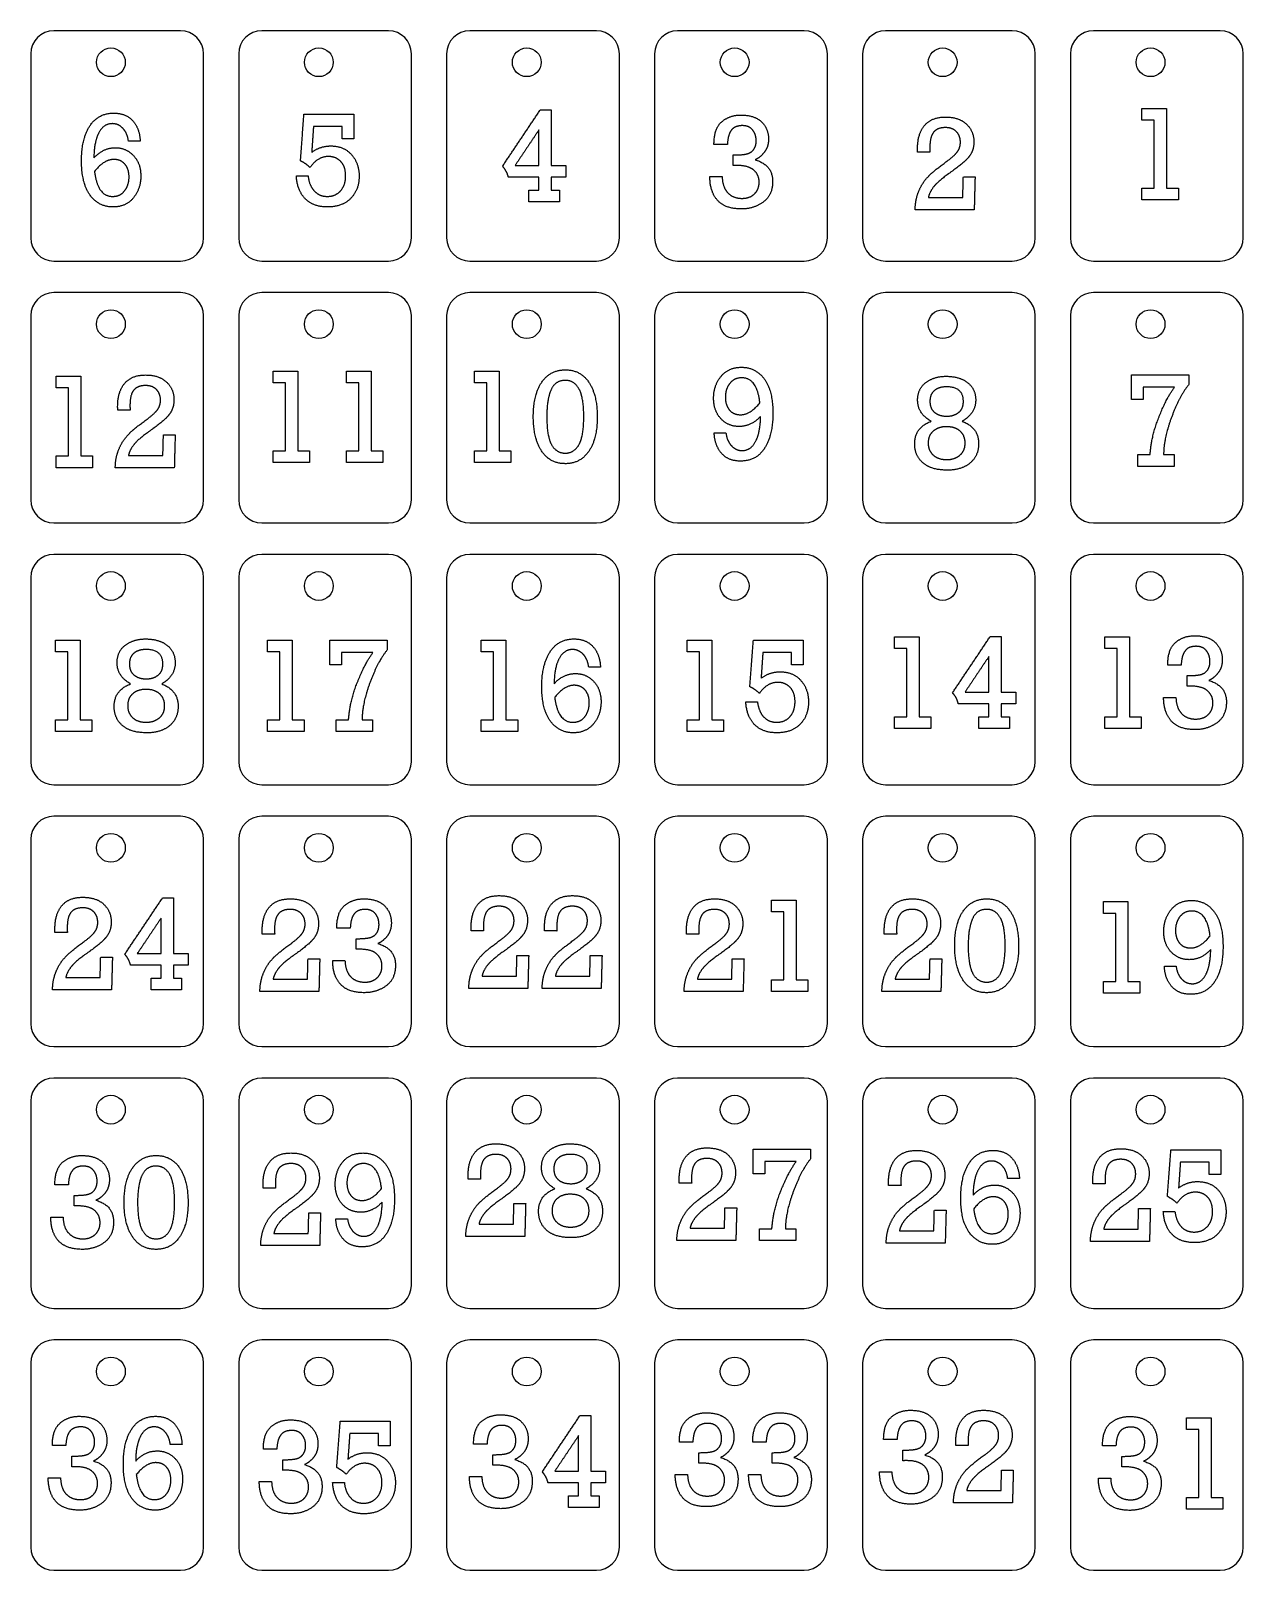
# Model space of a CAD drawing. Header units: inches. Extents: x 0.03 to 5.29, y 0.08 to 6.77.
import ezdxf

# ---------------------------------------------------------------- set-up
doc = ezdxf.new("R2010")
doc.units = ezdxf.units.IN
doc.header["$MEASUREMENT"] = 0
doc.layers.add('Default', color=18, linetype='Continuous', true_color=0x000000)

msp = doc.modelspace()

# ---------------------------------------------------------------- linework, layer by layer
at = {"layer": 'Default'}
for points in [[(0.6771, 6.7654), (0.1271, 6.7654)], [(1.5799, 6.7654), (1.0299, 6.7654)], [(2.4827, 6.7654), (1.9327, 6.7654)], [(3.3856, 6.7654), (2.8356, 6.7654)], [(4.2884, 6.7654), (3.7384, 6.7654)], [(5.1912, 6.7654), (4.6412, 6.7654)], [(0.0271, 6.6654), (0.0271, 5.8654)], [(0.7771, 5.8654), (0.7771, 6.6654)], [(0.9299, 6.6654), (0.9299, 5.8654)], [(1.6799, 5.8654), (1.6799, 6.6654)], [(1.8327, 6.6654), (1.8327, 5.8654)], [(2.5827, 5.8654), (2.5827, 6.6654)], [(2.7356, 6.6654), (2.7356, 5.8654)], [(3.4856, 5.8654), (3.4856, 6.6654)], [(3.6384, 6.6654), (3.6384, 5.8654)], [(4.3884, 5.8654), (4.3884, 6.6654)], [(4.5412, 6.6654), (4.5412, 5.8654)], [(5.2912, 5.8654), (5.2912, 6.6654)], [(0.1271, 5.7654), (0.6771, 5.7654)], [(1.0299, 5.7654), (1.5799, 5.7654)], [(1.9327, 5.7654), (2.4827, 5.7654)], [(2.8356, 5.7654), (3.3856, 5.7654)], [(3.7384, 5.7654), (4.2884, 5.7654)], [(4.6412, 5.7654), (5.1912, 5.7654)], [(0.6771, 5.6281), (0.1271, 5.6281)], [(1.5799, 5.6281), (1.0299, 5.6281)], [(2.4827, 5.6281), (1.9327, 5.6281)], [(3.3856, 5.6281), (2.8356, 5.6281)], [(4.2884, 5.6281), (3.7384, 5.6281)], [(5.1912, 5.6281), (4.6412, 5.6281)], [(0.0271, 5.5281), (0.0271, 4.7281)], [(0.7771, 4.7281), (0.7771, 5.5281)], [(0.9299, 5.5281), (0.9299, 4.7281)], [(1.6799, 4.7281), (1.6799, 5.5281)], [(1.8327, 5.5281), (1.8327, 4.7281)], [(2.5827, 4.7281), (2.5827, 5.5281)], [(2.7356, 5.5281), (2.7356, 4.7281)], [(3.4856, 4.7281), (3.4856, 5.5281)], [(3.6384, 5.5281), (3.6384, 4.7281)], [(4.3884, 4.7281), (4.3884, 5.5281)], [(4.5412, 5.5281), (4.5412, 4.7281)], [(5.2912, 4.7281), (5.2912, 5.5281)], [(0.1271, 4.6281), (0.6771, 4.6281)], [(1.0299, 4.6281), (1.5799, 4.6281)], [(1.9327, 4.6281), (2.4827, 4.6281)], [(2.8356, 4.6281), (3.3856, 4.6281)], [(3.7384, 4.6281), (4.2884, 4.6281)], [(4.6412, 4.6281), (5.1912, 4.6281)], [(0.6771, 4.4909), (0.1271, 4.4909)], [(1.5799, 4.4909), (1.0299, 4.4909)], [(2.4827, 4.4909), (1.9327, 4.4909)], [(3.3856, 4.4909), (2.8356, 4.4909)], [(4.2884, 4.4909), (3.7384, 4.4909)], [(5.1912, 4.4909), (4.6412, 4.4909)], [(0.0271, 4.3909), (0.0271, 3.5909)], [(0.7771, 3.5909), (0.7771, 4.3909)], [(0.9299, 4.3909), (0.9299, 3.5909)], [(1.6799, 3.5909), (1.6799, 4.3909)], [(1.8327, 4.3909), (1.8327, 3.5909)], [(2.5827, 3.5909), (2.5827, 4.3909)], [(2.7356, 4.3909), (2.7356, 3.5909)], [(3.4856, 3.5909), (3.4856, 4.3909)], [(3.6384, 4.3909), (3.6384, 3.5909)], [(4.3884, 3.5909), (4.3884, 4.3909)], [(4.5412, 4.3909), (4.5412, 3.5909)], [(5.2912, 3.5909), (5.2912, 4.3909)], [(0.1271, 3.4909), (0.6771, 3.4909)], [(1.0299, 3.4909), (1.5799, 3.4909)], [(1.9327, 3.4909), (2.4827, 3.4909)], [(2.8356, 3.4909), (3.3856, 3.4909)], [(3.7384, 3.4909), (4.2884, 3.4909)], [(4.6412, 3.4909), (5.1912, 3.4909)], [(0.6771, 3.3537), (0.1271, 3.3537)], [(1.5799, 3.3537), (1.0299, 3.3537)], [(2.4827, 3.3537), (1.9327, 3.3537)], [(3.3856, 3.3537), (2.8356, 3.3537)], [(4.2884, 3.3537), (3.7384, 3.3537)], [(5.1912, 3.3537), (4.6412, 3.3537)], [(0.0271, 3.2537), (0.0271, 2.4537)], [(0.7771, 2.4537), (0.7771, 3.2537)], [(0.9299, 3.2537), (0.9299, 2.4537)], [(1.6799, 2.4537), (1.6799, 3.2537)], [(1.8327, 3.2537), (1.8327, 2.4537)], [(2.5827, 2.4537), (2.5827, 3.2537)], [(2.7356, 3.2537), (2.7356, 2.4537)], [(3.4856, 2.4537), (3.4856, 3.2537)], [(3.6384, 3.2537), (3.6384, 2.4537)], [(4.3884, 2.4537), (4.3884, 3.2537)], [(4.5412, 3.2537), (4.5412, 2.4537)], [(5.2912, 2.4537), (5.2912, 3.2537)], [(0.1271, 2.3537), (0.6771, 2.3537)], [(1.0299, 2.3537), (1.5799, 2.3537)], [(1.9327, 2.3537), (2.4827, 2.3537)], [(2.8356, 2.3537), (3.3856, 2.3537)], [(3.7384, 2.3537), (4.2884, 2.3537)], [(4.6412, 2.3537), (5.1912, 2.3537)], [(0.6771, 2.2165), (0.1271, 2.2165)], [(1.5799, 2.2165), (1.0299, 2.2165)], [(2.4827, 2.2165), (1.9327, 2.2165)], [(3.3856, 2.2165), (2.8356, 2.2165)], [(4.2884, 2.2165), (3.7384, 2.2165)], [(5.1912, 2.2165), (4.6412, 2.2165)], [(0.0271, 2.1165), (0.0271, 1.3165)], [(0.7771, 1.3165), (0.7771, 2.1165)], [(0.9299, 2.1165), (0.9299, 1.3165)], [(1.6799, 1.3165), (1.6799, 2.1165)], [(1.8327, 2.1165), (1.8327, 1.3165)], [(2.5827, 1.3165), (2.5827, 2.1165)], [(2.7356, 2.1165), (2.7356, 1.3165)], [(3.4856, 1.3165), (3.4856, 2.1165)], [(3.6384, 2.1165), (3.6384, 1.3165)], [(4.3884, 1.3165), (4.3884, 2.1165)], [(4.5412, 2.1165), (4.5412, 1.3165)], [(5.2912, 1.3165), (5.2912, 2.1165)], [(0.1271, 1.2165), (0.6771, 1.2165)], [(1.0299, 1.2165), (1.5799, 1.2165)], [(1.9327, 1.2165), (2.4827, 1.2165)], [(2.8356, 1.2165), (3.3856, 1.2165)], [(3.7384, 1.2165), (4.2884, 1.2165)], [(4.6412, 1.2165), (5.1912, 1.2165)], [(0.6771, 1.0793), (0.1271, 1.0793)], [(1.5799, 1.0793), (1.0299, 1.0793)], [(2.4827, 1.0793), (1.9327, 1.0793)], [(3.3856, 1.0793), (2.8356, 1.0793)], [(4.2884, 1.0793), (3.7384, 1.0793)], [(5.1912, 1.0793), (4.6412, 1.0793)], [(0.0271, 0.9793), (0.0271, 0.1793)], [(0.7771, 0.1793), (0.7771, 0.9793)], [(0.9299, 0.9793), (0.9299, 0.1793)], [(1.6799, 0.1793), (1.6799, 0.9793)], [(1.8327, 0.9793), (1.8327, 0.1793)], [(2.5827, 0.1793), (2.5827, 0.9793)], [(2.7356, 0.9793), (2.7356, 0.1793)], [(3.4856, 0.1793), (3.4856, 0.9793)], [(3.6384, 0.9793), (3.6384, 0.1793)], [(4.3884, 0.1793), (4.3884, 0.9793)], [(4.5412, 0.9793), (4.5412, 0.1793)], [(5.2912, 0.1793), (5.2912, 0.9793)], [(0.1271, 0.0793), (0.6771, 0.0793)], [(1.0299, 0.0793), (1.5799, 0.0793)], [(1.9327, 0.0793), (2.4827, 0.0793)], [(2.8356, 0.0793), (3.3856, 0.0793)], [(3.7384, 0.0793), (4.2884, 0.0793)], [(4.6412, 0.0793), (5.1912, 0.0793)]]:
    msp.add_lwpolyline(points, dxfattribs=at)
for centre in [(0.3749, 6.6286), (1.2777, 6.6286), (2.1805, 6.6286), (3.0834, 6.6286), (3.9862, 6.6286), (4.8891, 6.6286), (0.3749, 5.4914), (1.2777, 5.4914), (2.1805, 5.4914), (3.0834, 5.4914), (3.9862, 5.4914), (4.8891, 5.4914), (0.3749, 4.3542), (1.2777, 4.3542), (2.1805, 4.3542), (3.0834, 4.3542), (3.9862, 4.3542), (4.8891, 4.3542), (0.3749, 3.217), (1.2777, 3.217), (2.1805, 3.217), (3.0834, 3.217), (3.9862, 3.217), (4.8891, 3.217), (0.3749, 2.0798), (1.2777, 2.0798), (2.1805, 2.0798), (3.0834, 2.0798), (3.9862, 2.0798), (4.8891, 2.0798), (0.3749, 0.9426), (1.2777, 0.9426), (2.1805, 0.9426), (3.0834, 0.9426), (3.9862, 0.9426), (4.8891, 0.9426)]:
    msp.add_circle(centre, 0.0625, dxfattribs=at)
for centre, start, end in [((0.1271, 6.6654), 90, 180), ((0.6771, 6.6654), 360, 90), ((1.0299, 6.6654), 90, 180), ((1.5799, 6.6654), 360, 90), ((1.9327, 6.6654), 90, 180), ((2.4827, 6.6654), 360, 90), ((2.8356, 6.6654), 90, 180), ((3.3856, 6.6654), 360, 90), ((3.7384, 6.6654), 90, 180), ((4.2884, 6.6654), 360, 90), ((4.6412, 6.6654), 90, 180), ((5.1912, 6.6654), 360, 90), ((0.1271, 5.8654), 180, 270), ((0.6771, 5.8654), 270, 0), ((1.0299, 5.8654), 180, 270), ((1.5799, 5.8654), 270, 0), ((1.9327, 5.8654), 180, 270), ((2.4827, 5.8654), 270, 0), ((2.8356, 5.8654), 180, 270), ((3.3856, 5.8654), 270, 0), ((3.7384, 5.8654), 180, 270), ((4.2884, 5.8654), 270, 0), ((4.6412, 5.8654), 180, 270), ((5.1912, 5.8654), 270, 0), ((0.1271, 5.5281), 90, 180), ((0.6771, 5.5281), 360, 90), ((1.0299, 5.5281), 90, 180), ((1.5799, 5.5281), 360, 90), ((1.9327, 5.5281), 90, 180), ((2.4827, 5.5281), 360, 90), ((2.8356, 5.5281), 90, 180), ((3.3856, 5.5281), 360, 90), ((3.7384, 5.5281), 90, 180), ((4.2884, 5.5281), 360, 90), ((4.6412, 5.5281), 90, 180), ((5.1912, 5.5281), 360, 90), ((0.1271, 4.7281), 180, 270), ((0.6771, 4.7281), 270, 0), ((1.0299, 4.7281), 180, 270), ((1.5799, 4.7281), 270, 0), ((1.9327, 4.7281), 180, 270), ((2.4827, 4.7281), 270, 0), ((2.8356, 4.7281), 180, 270), ((3.3856, 4.7281), 270, 0), ((3.7384, 4.7281), 180, 270), ((4.2884, 4.7281), 270, 0), ((4.6412, 4.7281), 180, 270), ((5.1912, 4.7281), 270, 0), ((0.1271, 4.3909), 90, 180), ((0.6771, 4.3909), 360, 90), ((1.0299, 4.3909), 90, 180), ((1.5799, 4.3909), 360, 90), ((1.9327, 4.3909), 90, 180), ((2.4827, 4.3909), 360, 90), ((2.8356, 4.3909), 90, 180), ((3.3856, 4.3909), 360, 90), ((3.7384, 4.3909), 90, 180), ((4.2884, 4.3909), 360, 90), ((4.6412, 4.3909), 90, 180), ((5.1912, 4.3909), 360, 90), ((0.1271, 3.5909), 180, 270), ((0.6771, 3.5909), 270, 0), ((1.0299, 3.5909), 180, 270), ((1.5799, 3.5909), 270, 0), ((1.9327, 3.5909), 180, 270), ((2.4827, 3.5909), 270, 0), ((2.8356, 3.5909), 180, 270), ((3.3856, 3.5909), 270, 0), ((3.7384, 3.5909), 180, 270), ((4.2884, 3.5909), 270, 0), ((4.6412, 3.5909), 180, 270), ((5.1912, 3.5909), 270, 0), ((0.1271, 3.2537), 90, 180), ((0.6771, 3.2537), 360, 90), ((1.0299, 3.2537), 90, 180), ((1.5799, 3.2537), 360, 90), ((1.9327, 3.2537), 90, 180), ((2.4827, 3.2537), 360, 90), ((2.8356, 3.2537), 90, 180), ((3.3856, 3.2537), 360, 90), ((3.7384, 3.2537), 90, 180), ((4.2884, 3.2537), 360, 90), ((4.6412, 3.2537), 90, 180), ((5.1912, 3.2537), 360, 90), ((0.1271, 2.4537), 180, 270), ((0.6771, 2.4537), 270, 0), ((1.0299, 2.4537), 180, 270), ((1.5799, 2.4537), 270, 0), ((1.9327, 2.4537), 180, 270), ((2.4827, 2.4537), 270, 0), ((2.8356, 2.4537), 180, 270), ((3.3856, 2.4537), 270, 0), ((3.7384, 2.4537), 180, 270), ((4.2884, 2.4537), 270, 0), ((4.6412, 2.4537), 180, 270), ((5.1912, 2.4537), 270, 0), ((0.1271, 2.1165), 90, 180), ((0.6771, 2.1165), 360, 90), ((1.0299, 2.1165), 90, 180), ((1.5799, 2.1165), 360, 90), ((1.9327, 2.1165), 90, 180), ((2.4827, 2.1165), 360, 90), ((2.8356, 2.1165), 90, 180), ((3.3856, 2.1165), 360, 90), ((3.7384, 2.1165), 90, 180), ((4.2884, 2.1165), 360, 90), ((4.6412, 2.1165), 90, 180), ((5.1912, 2.1165), 360, 90), ((0.1271, 1.3165), 180, 270), ((0.6771, 1.3165), 270, 0), ((1.0299, 1.3165), 180, 270), ((1.5799, 1.3165), 270, 0), ((1.9327, 1.3165), 180, 270), ((2.4827, 1.3165), 270, 0), ((2.8356, 1.3165), 180, 270), ((3.3856, 1.3165), 270, 0), ((3.7384, 1.3165), 180, 270), ((4.2884, 1.3165), 270, 0), ((4.6412, 1.3165), 180, 270), ((5.1912, 1.3165), 270, 0), ((0.1271, 0.9793), 90, 180), ((0.6771, 0.9793), 360, 90), ((1.0299, 0.9793), 90, 180), ((1.5799, 0.9793), 360, 90), ((1.9327, 0.9793), 90, 180), ((2.4827, 0.9793), 360, 90), ((2.8356, 0.9793), 90, 180), ((3.3856, 0.9793), 360, 90), ((3.7384, 0.9793), 90, 180), ((4.2884, 0.9793), 360, 90), ((4.6412, 0.9793), 90, 180), ((5.1912, 0.9793), 360, 90), ((0.1271, 0.1793), 180, 270), ((0.6771, 0.1793), 270, 0), ((1.0299, 0.1793), 180, 270), ((1.5799, 0.1793), 270, 0), ((1.9327, 0.1793), 180, 270), ((2.4827, 0.1793), 270, 0), ((2.8356, 0.1793), 180, 270), ((3.3856, 0.1793), 270, 0), ((3.7384, 0.1793), 180, 270), ((4.2884, 0.1793), 270, 0), ((4.6412, 0.1793), 180, 270), ((5.1912, 0.1793), 270, 0)]:
    msp.add_arc(centre, 0.1, start, end, dxfattribs=at)
for points in [[(2.0752, 6.177), (2.1574, 6.2997), (2.2397, 6.4224)], [(2.2397, 6.4224), (2.2632, 6.4224), (2.2867, 6.4224)], [(2.2867, 6.4224), (2.2867, 6.3014), (2.2867, 6.1803)], [(4.8516, 6.3774), (4.8516, 6.4029), (4.8516, 6.4284)], [(4.8516, 6.4284), (4.9051, 6.4284), (4.9586, 6.4284)], [(4.9586, 6.4284), (4.9586, 6.2551), (4.9586, 6.0819)], [(0.2473, 6.2016), (0.2473, 6.2968), (0.2836, 6.3523)], [(0.2836, 6.3523), (0.3198, 6.4078), (0.3879, 6.4078)], [(0.3808, 6.362), (0.3433, 6.362), (0.3225, 6.3223)], [(0.4276, 6.3407), (0.4084, 6.362), (0.3808, 6.362)], [(0.3879, 6.4078), (0.4414, 6.4078), (0.4709, 6.3732)], [(0.4709, 6.3732), (0.5004, 6.3386), (0.5021, 6.2855)], [(1.1979, 6.2004), (1.2056, 6.3016), (1.2132, 6.4027)], [(1.2132, 6.4027), (1.3215, 6.4027), (1.4298, 6.4027)], [(1.4298, 6.4027), (1.4298, 6.3492), (1.4298, 6.2957)], [(2.9933, 6.2719), (2.9933, 6.3409), (3.0271, 6.3701)], [(3.0271, 6.3701), (3.061, 6.3993), (3.1101, 6.3993)], [(3.1164, 6.3534), (3.0835, 6.3534), (3.0684, 6.333)], [(3.1101, 6.3993), (3.1697, 6.3993), (3.2, 6.3698)], [(3.1615, 6.334), (3.1463, 6.3534), (3.1164, 6.3534)], [(3.2, 6.3698), (3.2302, 6.3404), (3.2302, 6.2947)], [(3.8773, 6.2546), (3.8773, 6.3186), (3.908, 6.3546)], [(3.908, 6.3546), (3.9387, 6.3907), (3.998, 6.3907)], [(3.998, 6.3907), (4.058, 6.3907), (4.09, 6.3597)], [(4.09, 6.3597), (4.1219, 6.3286), (4.1219, 6.2833)], [(4.9051, 6.3774), (4.8784, 6.3774), (4.8516, 6.3774)], [(4.9051, 6.0819), (4.9051, 6.2297), (4.9051, 6.3774)], [(0.3225, 6.3223), (0.3017, 6.2826), (0.3008, 6.2134)], [(0.4512, 6.2855), (0.4469, 6.3193), (0.4276, 6.3407)], [(0.5021, 6.2855), (0.4766, 6.2855), (0.4512, 6.2855)], [(1.2544, 6.3492), (1.2505, 6.2932), (1.2466, 6.2371)], [(1.3788, 6.3492), (1.3166, 6.3492), (1.2544, 6.3492)], [(1.3788, 6.2957), (1.3788, 6.3225), (1.3788, 6.3492)], [(1.4298, 6.2957), (1.4043, 6.2957), (1.3788, 6.2957)], [(2.2332, 6.3346), (2.1815, 6.2575), (2.1297, 6.1803)], [(2.2332, 6.1803), (2.2332, 6.2575), (2.2332, 6.3346)], [(3.0684, 6.333), (3.0533, 6.3125), (3.0519, 6.2719)], [(3.1767, 6.2875), (3.1767, 6.3145), (3.1615, 6.334)], [(3.1663, 6.2506), (3.1767, 6.2652), (3.1767, 6.2875)], [(3.2302, 6.2947), (3.2302, 6.261), (3.2123, 6.2378)], [(3.9472, 6.3249), (3.9308, 6.305), (3.9308, 6.2595)], [(3.9987, 6.3449), (3.9635, 6.3449), (3.9472, 6.3249)], [(4.0461, 6.3271), (4.0289, 6.3449), (3.9987, 6.3449)], [(4.0633, 6.2814), (4.0633, 6.3094), (4.0461, 6.3271)], [(0.3008, 6.2134), (0.3414, 6.2575), (0.3943, 6.2575)], [(0.3943, 6.2575), (0.4398, 6.2575), (0.4722, 6.2242)], [(0.4722, 6.2242), (0.5047, 6.1908), (0.5047, 6.1349)], [(1.3198, 6.2193), (1.2723, 6.2193), (1.2394, 6.1715)], [(1.2466, 6.2371), (1.2835, 6.2652), (1.3288, 6.2652)], [(1.3728, 6.1975), (1.3515, 6.2193), (1.3198, 6.2193)], [(1.3288, 6.2652), (1.3862, 6.2652), (1.4195, 6.2275)], [(1.4195, 6.2275), (1.4527, 6.1898), (1.4527, 6.1341)], [(3.0519, 6.2719), (3.0226, 6.2719), (2.9933, 6.2719)], [(3.0774, 6.226), (3.1185, 6.226), (3.1372, 6.231)], [(3.0774, 6.1802), (3.0774, 6.2031), (3.0774, 6.226)], [(3.1372, 6.231), (3.1559, 6.2359), (3.1663, 6.2506)], [(3.2123, 6.2378), (3.1943, 6.2147), (3.1717, 6.205)], [(3.8776, 6.2379), (3.8773, 6.2481), (3.8773, 6.2546)], [(3.9314, 6.2379), (3.9045, 6.2379), (3.8776, 6.2379)], [(3.9308, 6.2595), (3.9308, 6.2481), (3.9314, 6.2379)], [(4.0051, 6.1986), (4.0391, 6.2243), (4.0512, 6.2414)], [(4.101, 6.2187), (4.08, 6.1919), (4.0208, 6.1506)], [(4.0512, 6.2414), (4.0633, 6.2586), (4.0633, 6.2814)], [(4.1219, 6.2833), (4.1219, 6.2454), (4.101, 6.2187)], [(0.2848, 6.0509), (0.2473, 6.1016), (0.2473, 6.2016)], [(0.3878, 6.2066), (0.3453, 6.2066), (0.3037, 6.1545)], [(0.3037, 6.1545), (0.3165, 6.046), (0.3824, 6.046)], [(0.4359, 6.1856), (0.4181, 6.2066), (0.3878, 6.2066)], [(0.4537, 6.1306), (0.4537, 6.1647), (0.4359, 6.1856)], [(1.2394, 6.1715), (1.2211, 6.1895), (1.1979, 6.2004)], [(1.3941, 6.1345), (1.3941, 6.1758), (1.3728, 6.1975)], [(2.1005, 6.1294), (2.0937, 6.1576), (2.0752, 6.177)], [(2.1297, 6.1803), (2.1815, 6.1803), (2.2332, 6.1803)], [(2.2867, 6.1803), (2.3186, 6.1803), (2.3504, 6.1803)], [(2.3504, 6.1803), (2.3504, 6.1549), (2.3504, 6.1294)], [(3.0928, 6.1805), (3.0862, 6.1805), (3.0774, 6.1802)], [(3.1664, 6.16), (3.1433, 6.1805), (3.0928, 6.1805)], [(3.1895, 6.1077), (3.1895, 6.1395), (3.1664, 6.16)], [(3.1717, 6.205), (3.2481, 6.1832), (3.2481, 6.1111)], [(3.9231, 6.1317), (3.9497, 6.1596), (4.0051, 6.1986)], [(0.4349, 6.071), (0.4537, 6.0959), (0.4537, 6.1306)], [(0.5047, 6.1349), (0.5047, 6.0793), (0.4725, 6.0398)], [(1.1801, 6.1352), (1.2056, 6.1352), (1.2311, 6.1352)], [(1.2196, 6.0347), (1.1845, 6.0691), (1.1801, 6.1352)], [(1.2311, 6.1352), (1.2356, 6.0944), (1.2573, 6.0702)], [(1.3723, 6.0708), (1.3941, 6.0956), (1.3941, 6.1345)], [(1.4527, 6.1341), (1.4527, 6.0753), (1.4166, 6.0377)], [(2.2332, 6.1294), (2.1668, 6.1294), (2.1005, 6.1294)], [(2.2332, 6.0733), (2.2332, 6.1014), (2.2332, 6.1294)], [(2.3504, 6.1294), (2.3186, 6.1294), (2.2867, 6.1294)], [(2.2867, 6.1294), (2.2867, 6.1014), (2.2867, 6.0733)], [(3.0089, 6.0289), (2.9755, 6.0661), (2.9755, 6.1318)], [(2.9755, 6.1318), (3.0022, 6.1318), (3.029, 6.1318)], [(3.029, 6.1318), (3.0304, 6.0859), (3.0534, 6.0617)], [(3.1695, 6.0574), (3.1895, 6.0773), (3.1895, 6.1077)], [(3.2481, 6.1111), (3.2481, 6.0513), (3.2075, 6.0215)], [(3.8818, 6.0665), (3.8965, 6.1038), (3.9231, 6.1317)], [(3.9455, 6.0855), (3.9275, 6.0608), (3.9247, 6.0417)], [(4.0208, 6.1506), (3.9634, 6.1101), (3.9455, 6.0855)], [(4.0737, 6.0417), (4.0749, 6.0863), (4.0761, 6.1309)], [(4.0761, 6.1309), (4.1015, 6.1309), (4.127, 6.1309)], [(4.127, 6.1309), (4.1251, 6.0595), (4.1233, 5.9882)], [(0.3846, 6.0002), (0.3223, 6.0002), (0.2848, 6.0509)], [(0.3824, 6.046), (0.416, 6.046), (0.4349, 6.071)], [(0.4725, 6.0398), (0.4403, 6.0002), (0.3846, 6.0002)], [(1.3153, 6.0002), (1.2548, 6.0002), (1.2196, 6.0347)], [(1.2573, 6.0702), (1.279, 6.046), (1.3146, 6.046)], [(1.3146, 6.046), (1.3505, 6.046), (1.3723, 6.0708)], [(1.4166, 6.0377), (1.3804, 6.0002), (1.3153, 6.0002)], [(2.1899, 6.0224), (2.1899, 6.0479), (2.1899, 6.0733)], [(2.1899, 6.0733), (2.2115, 6.0733), (2.2332, 6.0733)], [(2.3224, 6.0224), (2.2561, 6.0224), (2.1899, 6.0224)], [(2.2867, 6.0733), (2.3045, 6.0733), (2.3224, 6.0733)], [(2.3224, 6.0733), (2.3224, 6.0479), (2.3224, 6.0224)], [(3.1122, 5.9916), (3.0424, 5.9916), (3.0089, 6.0289)], [(3.0534, 6.0617), (3.0764, 6.0375), (3.1147, 6.0375)], [(3.2075, 6.0215), (3.1669, 5.9916), (3.1122, 5.9916)], [(3.1147, 6.0375), (3.1495, 6.0375), (3.1695, 6.0574)], [(3.8671, 5.9882), (3.8671, 6.0292), (3.8818, 6.0665)], [(3.9247, 6.0417), (3.9992, 6.0417), (4.0737, 6.0417)], [(4.8516, 6.0309), (4.8516, 6.0564), (4.8516, 6.0819)], [(4.8516, 6.0819), (4.8784, 6.0819), (4.9051, 6.0819)], [(5.0096, 6.0309), (4.9306, 6.0309), (4.8516, 6.0309)], [(4.9586, 6.0819), (4.9841, 6.0819), (5.0096, 6.0819)], [(5.0096, 6.0819), (5.0096, 6.0564), (5.0096, 6.0309)], [(4.1233, 5.9882), (3.9952, 5.9882), (3.8671, 5.9882)], [(1.079, 5.2368), (1.079, 5.2622), (1.079, 5.2877)], [(1.079, 5.2877), (1.1325, 5.2877), (1.1861, 5.2877)], [(1.1861, 5.2877), (1.1861, 5.1145), (1.1861, 4.9412)], [(1.3975, 5.2368), (1.3975, 5.2622), (1.3975, 5.2877)], [(1.3975, 5.2877), (1.451, 5.2877), (1.5045, 5.2877)], [(1.5045, 5.2877), (1.5045, 5.1145), (1.5045, 4.9412)], [(1.9541, 5.2368), (1.9541, 5.2622), (1.9541, 5.2877)], [(1.9541, 5.2877), (2.0076, 5.2877), (2.0611, 5.2877)], [(2.0611, 5.2877), (2.0611, 5.1145), (2.0611, 4.9412)], [(2.2461, 5.2397), (2.2834, 5.2928), (2.3479, 5.2928)], [(2.3479, 5.2928), (2.4146, 5.2928), (2.4506, 5.2377)], [(3.024, 5.2645), (3.0562, 5.304), (3.1122, 5.304)], [(3.1122, 5.304), (3.1745, 5.304), (3.2118, 5.2533)], [(0.1367, 5.2143), (0.1367, 5.2398), (0.1367, 5.2653)], [(0.1367, 5.2653), (0.1902, 5.2653), (0.2437, 5.2653)], [(0.2437, 5.2653), (0.2437, 5.092), (0.2437, 4.9188)], [(0.4042, 5.1342), (0.4042, 5.1982), (0.4349, 5.2343)], [(0.4349, 5.2343), (0.4656, 5.2704), (0.5249, 5.2704)], [(0.5256, 5.2245), (0.4904, 5.2245), (0.4741, 5.2046)], [(0.5249, 5.2704), (0.5849, 5.2704), (0.6168, 5.2393)], [(0.573, 5.2068), (0.5558, 5.2245), (0.5256, 5.2245)], [(0.6168, 5.2393), (0.6488, 5.2083), (0.6488, 5.163)], [(1.1325, 5.2368), (1.1058, 5.2368), (1.079, 5.2368)], [(1.1325, 4.9412), (1.1325, 5.089), (1.1325, 5.2368)], [(1.451, 5.2368), (1.4243, 5.2368), (1.3975, 5.2368)], [(1.451, 4.9412), (1.451, 5.089), (1.451, 5.2368)], [(2.0076, 5.2368), (1.9808, 5.2368), (1.9541, 5.2368)], [(2.0076, 4.9412), (2.0076, 5.089), (2.0076, 5.2368)], [(2.2089, 5.0888), (2.2089, 5.1866), (2.2461, 5.2397)], [(2.3477, 5.247), (2.3046, 5.247), (2.286, 5.2059)], [(2.407, 5.2108), (2.386, 5.247), (2.3477, 5.247)], [(2.4506, 5.2377), (2.4866, 5.1826), (2.4866, 5.0888)], [(2.9918, 5.1693), (2.9918, 5.2249), (3.024, 5.2645)], [(3.062, 5.2337), (3.0428, 5.2092), (3.0428, 5.1736)], [(3.1141, 5.2582), (3.0813, 5.2582), (3.062, 5.2337)], [(3.1928, 5.1497), (3.1805, 5.2582), (3.1141, 5.2582)], [(3.2118, 5.2533), (3.2491, 5.2026), (3.2491, 5.1026)], [(3.8776, 5.1608), (3.8776, 5.2112), (3.9137, 5.238)], [(3.9137, 5.238), (3.9499, 5.2648), (4.0005, 5.2648)], [(4.002, 5.2189), (3.9698, 5.2189), (3.9504, 5.2028)], [(4.0005, 5.2648), (4.0603, 5.2648), (4.0951, 5.2369)], [(4.0763, 5.1562), (4.0763, 5.2189), (4.002, 5.2189)], [(4.0951, 5.2369), (4.1298, 5.209), (4.1298, 5.1608)], [(4.8056, 5.1639), (4.8056, 5.2174), (4.8056, 5.2709)], [(4.8056, 5.2709), (4.9305, 5.2709), (5.0553, 5.2709)], [(4.9929, 5.2174), (4.9248, 5.2174), (4.8566, 5.2174)], [(4.8566, 5.2174), (4.8566, 5.1906), (4.8566, 5.1639)], [(4.9235, 5.0828), (4.9554, 5.1656), (4.9929, 5.2174)], [(5.0553, 5.2285), (5.0161, 5.1825), (4.9809, 5.089)], [(5.0553, 5.2709), (5.0553, 5.2497), (5.0553, 5.2285)], [(0.1902, 5.2143), (0.1635, 5.2143), (0.1367, 5.2143)], [(0.1902, 4.9188), (0.1902, 5.0666), (0.1902, 5.2143)], [(0.4741, 5.2046), (0.4577, 5.1847), (0.4577, 5.1391)], [(0.5902, 5.161), (0.5902, 5.189), (0.573, 5.2068)], [(0.5781, 5.1211), (0.5902, 5.1382), (0.5902, 5.161)], [(0.6488, 5.163), (0.6488, 5.1251), (0.6278, 5.0983)], [(2.286, 5.2059), (2.2675, 5.1648), (2.2675, 5.0888)], [(2.428, 5.0888), (2.428, 5.1747), (2.407, 5.2108)], [(3.0236, 5.0805), (2.9918, 5.1142), (2.9918, 5.1693)], [(3.0428, 5.1736), (3.0428, 5.1412), (3.0597, 5.1194)], [(3.1089, 5.0977), (3.1511, 5.0977), (3.1928, 5.1497)], [(3.9359, 5.0694), (3.8776, 5.1033), (3.8776, 5.1608)], [(3.9504, 5.2028), (3.9311, 5.1867), (3.9311, 5.1562)], [(3.9311, 5.1562), (3.9311, 5.1246), (3.951, 5.1081)], [(4.0555, 5.1075), (4.0763, 5.1234), (4.0763, 5.1562)], [(4.1298, 5.1608), (4.1298, 5.1039), (4.0714, 5.0694)], [(4.8566, 5.1639), (4.8311, 5.1639), (4.8056, 5.1639)], [(0.4045, 5.1175), (0.4042, 5.1277), (0.4042, 5.1342)], [(0.4583, 5.1175), (0.4314, 5.1175), (0.4045, 5.1175)], [(0.4577, 5.1391), (0.4577, 5.1277), (0.4583, 5.1175)], [(0.532, 5.0782), (0.566, 5.1039), (0.5781, 5.1211)], [(0.6278, 5.0983), (0.6069, 5.0715), (0.5477, 5.0302)], [(2.2447, 4.9406), (2.2089, 4.996), (2.2089, 5.0888)], [(2.2675, 5.0888), (2.2675, 5.0041), (2.2882, 4.9676)], [(2.4072, 4.9677), (2.428, 5.0044), (2.428, 5.0888)], [(2.4866, 5.0888), (2.4866, 4.9917), (2.4494, 4.9384)], [(3.0597, 5.1194), (3.0767, 5.0977), (3.1089, 5.0977)], [(3.1956, 5.0908), (3.1553, 5.0467), (3.1025, 5.0467)], [(3.1742, 4.9821), (3.1951, 5.0219), (3.1956, 5.0908)], [(3.2491, 5.1026), (3.2491, 5.0075), (3.2131, 4.9519)], [(3.951, 5.1081), (3.9709, 5.0915), (4.0054, 5.0915)], [(4.0054, 5.0915), (4.0347, 5.0915), (4.0555, 5.1075)], [(4.8872, 4.9244), (4.8915, 5.0001), (4.9235, 5.0828)], [(4.9809, 5.089), (4.9458, 4.9955), (4.9458, 4.9244)], [(0.45, 5.0113), (0.4766, 5.0392), (0.532, 5.0782)], [(0.5477, 5.0302), (0.4903, 4.9898), (0.4724, 4.9651)], [(2.9944, 5.0187), (3.0198, 5.0187), (3.0453, 5.0187)], [(3.0257, 4.931), (2.9961, 4.9656), (2.9944, 5.0187)], [(3.1025, 5.0467), (3.0553, 5.0467), (3.0236, 5.0805)], [(3.0453, 5.0187), (3.0495, 4.9849), (3.069, 4.9636)], [(3.8648, 4.9719), (3.8648, 5.0419), (3.9359, 5.0694)], [(3.9455, 5.0266), (3.9234, 5.0076), (3.9234, 4.9742)], [(4.002, 5.0457), (3.9675, 5.0457), (3.9455, 5.0266)], [(4.0629, 5.0258), (4.0418, 5.0457), (4.002, 5.0457)], [(4.0839, 4.9745), (4.0839, 5.0059), (4.0629, 5.0258)], [(4.0714, 5.0694), (4.1425, 5.0419), (4.1425, 4.9719)], [(0.4087, 4.9461), (0.4234, 4.9834), (0.45, 5.0113)], [(0.4724, 4.9651), (0.4544, 4.9404), (0.4515, 4.9213)], [(0.6006, 4.9213), (0.6018, 4.9659), (0.6029, 5.0105)], [(0.6029, 5.0105), (0.6284, 5.0105), (0.6539, 5.0105)], [(0.6539, 5.0105), (0.652, 4.9392), (0.6502, 4.8678)], [(2.2882, 4.9676), (2.3089, 4.931), (2.3477, 4.931)], [(2.3477, 4.931), (2.3865, 4.931), (2.4072, 4.9677)], [(3.069, 4.9636), (3.0884, 4.9422), (3.1157, 4.9422)], [(3.2131, 4.9519), (3.177, 4.8964), (3.1085, 4.8964)], [(3.1157, 4.9422), (3.1534, 4.9422), (3.1742, 4.9821)], [(3.9008, 4.8885), (3.8648, 4.9198), (3.8648, 4.9719)], [(3.9234, 4.9742), (3.9234, 4.943), (3.9449, 4.923)], [(4.0615, 4.9223), (4.0839, 4.9416), (4.0839, 4.9745)], [(4.1425, 4.9719), (4.1425, 4.9198), (4.1058, 4.8885)], [(0.1367, 4.8678), (0.1367, 4.8933), (0.1367, 4.9188)], [(0.1367, 4.9188), (0.1635, 4.9188), (0.1902, 4.9188)], [(0.2437, 4.9188), (0.2692, 4.9188), (0.2947, 4.9188)], [(0.2947, 4.9188), (0.2947, 4.8933), (0.2947, 4.8678)], [(0.394, 4.8678), (0.394, 4.9088), (0.4087, 4.9461)], [(0.4515, 4.9213), (0.5261, 4.9213), (0.6006, 4.9213)], [(1.079, 4.8903), (1.079, 4.9157), (1.079, 4.9412)], [(1.079, 4.9412), (1.1058, 4.9412), (1.1325, 4.9412)], [(1.237, 4.8903), (1.158, 4.8903), (1.079, 4.8903)], [(1.1861, 4.9412), (1.2115, 4.9412), (1.237, 4.9412)], [(1.237, 4.9412), (1.237, 4.9157), (1.237, 4.8903)], [(1.3975, 4.8903), (1.3975, 4.9157), (1.3975, 4.9412)], [(1.3975, 4.9412), (1.4243, 4.9412), (1.451, 4.9412)], [(1.5555, 4.8903), (1.4765, 4.8903), (1.3975, 4.8903)], [(1.5045, 4.9412), (1.53, 4.9412), (1.5555, 4.9412)], [(1.5555, 4.9412), (1.5555, 4.9157), (1.5555, 4.8903)], [(1.9541, 4.8903), (1.9541, 4.9157), (1.9541, 4.9412)], [(1.9541, 4.9412), (1.9808, 4.9412), (2.0076, 4.9412)], [(2.112, 4.8903), (2.0331, 4.8903), (1.9541, 4.8903)], [(2.0611, 4.9412), (2.0866, 4.9412), (2.112, 4.9412)], [(2.112, 4.9412), (2.112, 4.9157), (2.112, 4.8903)], [(2.3479, 4.8852), (2.2805, 4.8852), (2.2447, 4.9406)], [(2.4494, 4.9384), (2.4123, 4.8852), (2.3479, 4.8852)], [(3.1085, 4.8964), (3.0553, 4.8964), (3.0257, 4.931)], [(4.0068, 4.8571), (3.9368, 4.8571), (3.9008, 4.8885)], [(3.9449, 4.923), (3.9664, 4.903), (4.0037, 4.903)], [(4.0037, 4.903), (4.039, 4.903), (4.0615, 4.9223)], [(4.1058, 4.8885), (4.0691, 4.8571), (4.0068, 4.8571)], [(4.8337, 4.8734), (4.8337, 4.8989), (4.8337, 4.9244)], [(4.8337, 4.9244), (4.8604, 4.9244), (4.8872, 4.9244)], [(4.9458, 4.9244), (4.9687, 4.9244), (4.9916, 4.9244)], [(4.9916, 4.9244), (4.9916, 4.8989), (4.9916, 4.8734)], [(0.2947, 4.8678), (0.2157, 4.8678), (0.1367, 4.8678)], [(0.6502, 4.8678), (0.5221, 4.8678), (0.394, 4.8678)], [(4.9916, 4.8734), (4.9126, 4.8734), (4.8337, 4.8734)], [(0.1343, 4.0679), (0.1343, 4.0934), (0.1343, 4.1189)], [(0.1343, 4.1189), (0.1878, 4.1189), (0.2413, 4.1189)], [(0.2413, 4.1189), (0.2413, 3.9456), (0.2413, 3.7724)], [(0.4018, 4.02), (0.4018, 4.0704), (0.4379, 4.0972)], [(0.4379, 4.0972), (0.4741, 4.124), (0.5248, 4.124)], [(0.5248, 4.124), (0.5846, 4.124), (0.6193, 4.0961)], [(0.6193, 4.0961), (0.654, 4.0682), (0.654, 4.02)], [(1.0553, 4.0679), (1.0553, 4.0934), (1.0553, 4.1189)], [(1.0553, 4.1189), (1.1088, 4.1189), (1.1623, 4.1189)], [(1.1623, 4.1189), (1.1623, 3.9456), (1.1623, 3.7724)], [(1.3254, 4.0119), (1.3254, 4.0654), (1.3254, 4.1189)], [(1.3254, 4.1189), (1.4502, 4.1189), (1.575, 4.1189)], [(1.575, 4.1189), (1.575, 4.0977), (1.575, 4.0764)], [(1.9832, 4.0679), (1.9832, 4.0934), (1.9832, 4.1189)], [(1.9832, 4.1189), (2.0367, 4.1189), (2.0902, 4.1189)], [(2.0902, 4.1189), (2.0902, 3.9456), (2.0902, 3.7724)], [(2.2819, 4.0684), (2.3181, 4.124), (2.3863, 4.124)], [(2.3863, 4.124), (2.4398, 4.124), (2.4692, 4.0894)], [(2.4692, 4.0894), (2.4987, 4.0548), (2.5004, 4.0017)], [(2.8766, 4.0679), (2.8766, 4.0934), (2.8766, 4.1189)], [(2.8766, 4.1189), (2.9301, 4.1189), (2.9836, 4.1189)], [(2.9836, 4.1189), (2.9836, 3.9456), (2.9836, 3.7724)], [(3.1492, 3.9165), (3.1568, 4.0177), (3.1645, 4.1189)], [(3.1645, 4.1189), (3.2727, 4.1189), (3.381, 4.1189)], [(3.381, 4.1189), (3.381, 4.0654), (3.381, 4.0119)], [(3.7768, 4.0818), (3.7768, 4.1073), (3.7768, 4.1327)], [(3.7768, 4.1327), (3.8303, 4.1327), (3.8838, 4.1327)], [(3.8303, 4.0818), (3.8036, 4.0818), (3.7768, 4.0818)], [(3.8303, 3.7862), (3.8303, 3.934), (3.8303, 4.0818)], [(3.8838, 4.1327), (3.8838, 3.9595), (3.8838, 3.7862)], [(4.029, 3.8899), (4.1112, 4.0126), (4.1934, 4.1353)], [(4.1934, 4.1353), (4.217, 4.1353), (4.2405, 4.1353)], [(4.2405, 4.1353), (4.2405, 4.0143), (4.2405, 3.8932)], [(4.6909, 4.0818), (4.6909, 4.1073), (4.6909, 4.1327)], [(4.6909, 4.1327), (4.7444, 4.1327), (4.7979, 4.1327)], [(4.7444, 4.0818), (4.7176, 4.0818), (4.6909, 4.0818)], [(4.7444, 3.7862), (4.7444, 3.934), (4.7444, 4.0818)], [(4.7979, 4.1327), (4.7979, 3.9595), (4.7979, 3.7862)], [(4.9635, 4.0104), (4.9635, 4.0795), (4.9973, 4.1086)], [(4.9973, 4.1086), (5.0312, 4.1378), (5.0803, 4.1378)], [(5.0866, 4.092), (5.0537, 4.092), (5.0386, 4.0715)], [(5.0803, 4.1378), (5.1399, 4.1378), (5.1702, 4.1084)], [(5.1317, 4.0725), (5.1165, 4.092), (5.0866, 4.092)], [(5.1702, 4.1084), (5.2004, 4.0789), (5.2004, 4.0332)], [(0.1878, 4.0679), (0.161, 4.0679), (0.1343, 4.0679)], [(0.1878, 3.7724), (0.1878, 3.9202), (0.1878, 4.0679)], [(0.4602, 3.9286), (0.4018, 3.9625), (0.4018, 4.02)], [(0.4747, 4.062), (0.4553, 4.0459), (0.4553, 4.0154)], [(0.4553, 4.0154), (0.4553, 3.9838), (0.4752, 3.9673)], [(0.5262, 4.0781), (0.494, 4.0781), (0.4747, 4.062)], [(0.6005, 4.0154), (0.6005, 4.0781), (0.5262, 4.0781)], [(0.5797, 3.9667), (0.6005, 3.9827), (0.6005, 4.0154)], [(0.654, 4.02), (0.654, 3.9631), (0.5957, 3.9286)], [(1.1088, 4.0679), (1.0821, 4.0679), (1.0553, 4.0679)], [(1.1088, 3.7724), (1.1088, 3.9202), (1.1088, 4.0679)], [(1.3763, 4.0119), (1.3508, 4.0119), (1.3254, 4.0119)], [(1.5127, 4.0654), (1.4445, 4.0654), (1.3763, 4.0654)], [(1.3763, 4.0654), (1.3763, 4.0386), (1.3763, 4.0119)], [(1.4432, 3.9308), (1.4752, 4.0136), (1.5127, 4.0654)], [(1.575, 4.0764), (1.5358, 4.0305), (1.5007, 3.937)], [(2.0367, 4.0679), (2.01, 4.0679), (1.9832, 4.0679)], [(2.0367, 3.7724), (2.0367, 3.9202), (2.0367, 4.0679)], [(2.2457, 3.9177), (2.2457, 4.0129), (2.2819, 4.0684)], [(2.3208, 4.0384), (2.3, 3.9987), (2.2992, 3.9296)], [(2.3791, 4.0781), (2.3417, 4.0781), (2.3208, 4.0384)], [(2.426, 4.0568), (2.4067, 4.0781), (2.3791, 4.0781)], [(2.4495, 4.0017), (2.4453, 4.0355), (2.426, 4.0568)], [(2.9301, 4.0679), (2.9033, 4.0679), (2.8766, 4.0679)], [(2.9301, 3.7724), (2.9301, 3.9202), (2.9301, 4.0679)], [(3.2057, 4.0654), (3.2017, 4.0093), (3.1978, 3.9533)], [(3.3301, 4.0654), (3.2679, 4.0654), (3.2057, 4.0654)], [(3.3301, 4.0119), (3.3301, 4.0386), (3.3301, 4.0654)], [(3.381, 4.0119), (3.3555, 4.0119), (3.3301, 4.0119)], [(4.187, 4.0475), (4.1352, 3.9704), (4.0835, 3.8932)], [(4.187, 3.8932), (4.187, 3.9704), (4.187, 4.0475)], [(5.0386, 4.0715), (5.0235, 4.051), (5.0221, 4.0104)], [(5.1469, 4.0261), (5.1469, 4.0531), (5.1317, 4.0725)], [(5.1365, 3.9891), (5.1469, 4.0038), (5.1469, 4.0261)], [(5.2004, 4.0332), (5.2004, 3.9995), (5.1825, 3.9764)], [(0.4752, 3.9673), (0.4952, 3.9507), (0.5296, 3.9507)], [(0.5296, 3.9507), (0.559, 3.9507), (0.5797, 3.9667)], [(2.2992, 3.9296), (2.3398, 3.9737), (2.3926, 3.9737)], [(2.3926, 3.9737), (2.4381, 3.9737), (2.4705, 3.9403)], [(2.5004, 4.0017), (2.475, 4.0017), (2.4495, 4.0017)], [(3.1978, 3.9533), (3.2347, 3.9813), (3.28, 3.9813)], [(3.28, 3.9813), (3.3375, 3.9813), (3.3707, 3.9436)], [(5.0221, 4.0104), (4.9928, 4.0104), (4.9635, 4.0104)], [(5.0476, 3.9646), (5.0887, 3.9646), (5.1074, 3.9695)], [(5.0476, 3.9187), (5.0476, 3.9416), (5.0476, 3.9646)], [(5.1074, 3.9695), (5.1261, 3.9745), (5.1365, 3.9891)], [(5.1825, 3.9764), (5.1645, 3.9532), (5.1419, 3.9435)], [(0.3891, 3.8311), (0.3891, 3.9011), (0.4602, 3.9286)], [(0.4697, 3.8859), (0.4477, 3.8669), (0.4477, 3.8334)], [(0.5262, 3.9049), (0.4917, 3.9049), (0.4697, 3.8859)], [(0.5871, 3.885), (0.5661, 3.9049), (0.5262, 3.9049)], [(0.6082, 3.8337), (0.6082, 3.8651), (0.5871, 3.885)], [(0.5957, 3.9286), (0.6668, 3.9011), (0.6668, 3.8311)], [(1.4069, 3.7724), (1.4112, 3.8481), (1.4432, 3.9308)], [(1.5007, 3.937), (1.4655, 3.8435), (1.4655, 3.7724)], [(2.2831, 3.7671), (2.2457, 3.8178), (2.2457, 3.9177)], [(2.3861, 3.9227), (2.3437, 3.9227), (2.302, 3.8706)], [(2.4342, 3.9018), (2.4164, 3.9227), (2.3861, 3.9227)], [(2.452, 3.8467), (2.452, 3.8809), (2.4342, 3.9018)], [(2.4705, 3.9403), (2.503, 3.907), (2.503, 3.8511)], [(3.1907, 3.8876), (3.1723, 3.9057), (3.1492, 3.9165)], [(3.271, 3.9354), (3.2235, 3.9354), (3.1907, 3.8876)], [(3.324, 3.9137), (3.3027, 3.9354), (3.271, 3.9354)], [(3.3453, 3.8507), (3.3453, 3.8919), (3.324, 3.9137)], [(3.3707, 3.9436), (3.4039, 3.9059), (3.4039, 3.8503)], [(4.0543, 3.8423), (4.0475, 3.8705), (4.029, 3.8899)], [(4.0835, 3.8932), (4.1352, 3.8932), (4.187, 3.8932)], [(4.2405, 3.8932), (4.2723, 3.8932), (4.3042, 3.8932)], [(4.3042, 3.8932), (4.3042, 3.8678), (4.3042, 3.8423)], [(5.063, 3.919), (5.0564, 3.919), (5.0476, 3.9187)], [(5.1366, 3.8985), (5.1135, 3.919), (5.063, 3.919)], [(5.1597, 3.8462), (5.1597, 3.878), (5.1366, 3.8985)], [(5.1419, 3.9435), (5.2183, 3.9217), (5.2183, 3.8497)], [(0.4251, 3.7477), (0.3891, 3.779), (0.3891, 3.8311)], [(0.4477, 3.8334), (0.4477, 3.8022), (0.4691, 3.7822)], [(0.5857, 3.7815), (0.6082, 3.8008), (0.6082, 3.8337)], [(0.6668, 3.8311), (0.6668, 3.779), (0.6301, 3.7477)], [(2.302, 3.8706), (2.3148, 3.7622), (2.3807, 3.7622)], [(2.4332, 3.7871), (2.452, 3.8121), (2.452, 3.8467)], [(2.503, 3.8511), (2.503, 3.7955), (2.4708, 3.7559)], [(3.1313, 3.8514), (3.1568, 3.8514), (3.1823, 3.8514)], [(3.1708, 3.7508), (3.1357, 3.7853), (3.1313, 3.8514)], [(3.1823, 3.8514), (3.1869, 3.8106), (3.2085, 3.7864)], [(3.3235, 3.787), (3.3453, 3.8118), (3.3453, 3.8507)], [(3.4039, 3.8503), (3.4039, 3.7914), (3.3678, 3.7539)], [(4.187, 3.8423), (4.1206, 3.8423), (4.0543, 3.8423)], [(4.187, 3.7862), (4.187, 3.8143), (4.187, 3.8423)], [(4.3042, 3.8423), (4.2723, 3.8423), (4.2405, 3.8423)], [(4.2405, 3.8423), (4.2405, 3.8143), (4.2405, 3.7862)], [(4.9791, 3.7674), (4.9457, 3.8047), (4.9457, 3.8703)], [(4.9457, 3.8703), (4.9724, 3.8703), (4.9992, 3.8703)], [(4.9992, 3.8703), (5.0006, 3.8245), (5.0236, 3.8002)], [(5.1397, 3.7959), (5.1597, 3.8159), (5.1597, 3.8462)], [(5.2183, 3.8497), (5.2183, 3.7898), (5.1777, 3.76)], [(0.1343, 3.7214), (0.1343, 3.7469), (0.1343, 3.7724)], [(0.1343, 3.7724), (0.161, 3.7724), (0.1878, 3.7724)], [(0.2413, 3.7724), (0.2668, 3.7724), (0.2922, 3.7724)], [(0.2922, 3.7724), (0.2922, 3.7469), (0.2922, 3.7214)], [(0.5311, 3.7163), (0.4611, 3.7163), (0.4251, 3.7477)], [(0.4691, 3.7822), (0.4906, 3.7622), (0.5279, 3.7622)], [(0.5279, 3.7622), (0.5632, 3.7622), (0.5857, 3.7815)], [(0.6301, 3.7477), (0.5934, 3.7163), (0.5311, 3.7163)], [(1.0553, 3.7214), (1.0553, 3.7469), (1.0553, 3.7724)], [(1.0553, 3.7724), (1.0821, 3.7724), (1.1088, 3.7724)], [(1.1623, 3.7724), (1.1878, 3.7724), (1.2133, 3.7724)], [(1.2133, 3.7724), (1.2133, 3.7469), (1.2133, 3.7214)], [(1.3534, 3.7214), (1.3534, 3.7469), (1.3534, 3.7724)], [(1.3534, 3.7724), (1.3801, 3.7724), (1.4069, 3.7724)], [(1.4655, 3.7724), (1.4884, 3.7724), (1.5114, 3.7724)], [(1.5114, 3.7724), (1.5114, 3.7469), (1.5114, 3.7214)], [(1.9832, 3.7214), (1.9832, 3.7469), (1.9832, 3.7724)], [(1.9832, 3.7724), (2.01, 3.7724), (2.0367, 3.7724)], [(2.0902, 3.7724), (2.1157, 3.7724), (2.1412, 3.7724)], [(2.1412, 3.7724), (2.1412, 3.7469), (2.1412, 3.7214)], [(2.3829, 3.7163), (2.3206, 3.7163), (2.2831, 3.7671)], [(2.3807, 3.7622), (2.4144, 3.7622), (2.4332, 3.7871)], [(2.4708, 3.7559), (2.4387, 3.7163), (2.3829, 3.7163)], [(2.8766, 3.7214), (2.8766, 3.7469), (2.8766, 3.7724)], [(2.8766, 3.7724), (2.9033, 3.7724), (2.9301, 3.7724)], [(2.9836, 3.7724), (3.009, 3.7724), (3.0345, 3.7724)], [(3.0345, 3.7724), (3.0345, 3.7469), (3.0345, 3.7214)], [(3.2665, 3.7163), (3.206, 3.7163), (3.1708, 3.7508)], [(3.2085, 3.7864), (3.2302, 3.7622), (3.2658, 3.7622)], [(3.2658, 3.7622), (3.3017, 3.7622), (3.3235, 3.787)], [(3.3678, 3.7539), (3.3316, 3.7163), (3.2665, 3.7163)], [(3.7768, 3.7353), (3.7768, 3.7608), (3.7768, 3.7862)], [(3.7768, 3.7862), (3.8036, 3.7862), (3.8303, 3.7862)], [(3.8838, 3.7862), (3.9093, 3.7862), (3.9348, 3.7862)], [(3.9348, 3.7862), (3.9348, 3.7608), (3.9348, 3.7353)], [(4.1437, 3.7353), (4.1437, 3.7608), (4.1437, 3.7862)], [(4.1437, 3.7862), (4.1653, 3.7862), (4.187, 3.7862)], [(4.2405, 3.7862), (4.2583, 3.7862), (4.2762, 3.7862)], [(4.2762, 3.7862), (4.2762, 3.7608), (4.2762, 3.7353)], [(4.6909, 3.7353), (4.6909, 3.7608), (4.6909, 3.7862)], [(4.6909, 3.7862), (4.7176, 3.7862), (4.7444, 3.7862)], [(4.7979, 3.7862), (4.8234, 3.7862), (4.8489, 3.7862)], [(4.8489, 3.7862), (4.8489, 3.7608), (4.8489, 3.7353)], [(5.0824, 3.7302), (5.0126, 3.7302), (4.9791, 3.7674)], [(5.0236, 3.8002), (5.0466, 3.776), (5.0849, 3.776)], [(5.1777, 3.76), (5.1371, 3.7302), (5.0824, 3.7302)], [(5.0849, 3.776), (5.1198, 3.776), (5.1397, 3.7959)], [(0.2922, 3.7214), (0.2133, 3.7214), (0.1343, 3.7214)], [(1.2133, 3.7214), (1.1343, 3.7214), (1.0553, 3.7214)], [(1.5114, 3.7214), (1.4324, 3.7214), (1.3534, 3.7214)], [(2.1412, 3.7214), (2.0622, 3.7214), (1.9832, 3.7214)], [(3.0345, 3.7214), (2.9555, 3.7214), (2.8766, 3.7214)], [(3.9348, 3.7353), (3.8558, 3.7353), (3.7768, 3.7353)], [(4.2762, 3.7353), (4.2099, 3.7353), (4.1437, 3.7353)], [(4.8489, 3.7353), (4.7699, 3.7353), (4.6909, 3.7353)], [(1.9699, 2.973), (2.0006, 3.0091), (2.0599, 3.0091)], [(2.0599, 3.0091), (2.1199, 3.0091), (2.1518, 2.978)], [(2.2884, 2.973), (2.319, 3.0091), (2.3784, 3.0091)], [(2.3784, 3.0091), (2.4383, 3.0091), (2.4703, 2.978)], [(0.1318, 2.866), (0.1318, 2.93), (0.1625, 2.9661)], [(0.1625, 2.9661), (0.1931, 3.0021), (0.2525, 3.0021)], [(0.2532, 2.9563), (0.218, 2.9563), (0.2016, 2.9364)], [(0.2525, 3.0021), (0.3125, 3.0021), (0.3444, 2.9711)], [(0.3006, 2.9385), (0.2834, 2.9563), (0.2532, 2.9563)], [(0.3444, 2.9711), (0.3764, 2.94), (0.3764, 2.8947)], [(0.435, 2.7542), (0.5172, 2.8769), (0.5994, 2.9996)], [(0.5994, 2.9996), (0.6229, 2.9996), (0.6465, 2.9996)], [(0.6465, 2.9996), (0.6465, 2.8786), (0.6465, 2.7576)], [(1.032, 2.8591), (1.032, 2.923), (1.0627, 2.9591)], [(1.0627, 2.9591), (1.0934, 2.9952), (1.1527, 2.9952)], [(1.1535, 2.9494), (1.1182, 2.9494), (1.1019, 2.9294)], [(1.1527, 2.9952), (1.2127, 2.9952), (1.2447, 2.9642)], [(1.2008, 2.9316), (1.1836, 2.9494), (1.1535, 2.9494)], [(1.2447, 2.9642), (1.2766, 2.9331), (1.2766, 2.8878)], [(1.3556, 2.8678), (1.3556, 2.9369), (1.3894, 2.966)], [(1.3894, 2.966), (1.4233, 2.9952), (1.4724, 2.9952)], [(1.4787, 2.9494), (1.4458, 2.9494), (1.4307, 2.9289)], [(1.4724, 2.9952), (1.532, 2.9952), (1.5623, 2.9658)], [(1.5238, 2.9299), (1.5086, 2.9494), (1.4787, 2.9494)], [(1.5623, 2.9658), (1.5926, 2.9363), (1.5926, 2.8906)], [(1.9392, 2.8729), (1.9392, 2.9369), (1.9699, 2.973)], [(2.0091, 2.9433), (1.9927, 2.9234), (1.9927, 2.8778)], [(2.0606, 2.9632), (2.0254, 2.9632), (2.0091, 2.9433)], [(2.108, 2.9454), (2.0908, 2.9632), (2.0606, 2.9632)], [(2.1252, 2.8997), (2.1252, 2.9277), (2.108, 2.9454)], [(2.1518, 2.978), (2.1838, 2.947), (2.1838, 2.9017)], [(2.2577, 2.8729), (2.2577, 2.9369), (2.2884, 2.973)], [(2.3275, 2.9433), (2.3112, 2.9234), (2.3112, 2.8778)], [(2.3791, 2.9632), (2.3439, 2.9632), (2.3275, 2.9433)], [(2.4265, 2.9454), (2.4093, 2.9632), (2.3791, 2.9632)], [(2.4437, 2.8997), (2.4437, 2.9277), (2.4265, 2.9454)], [(2.4703, 2.978), (2.5023, 2.947), (2.5023, 2.9017)], [(2.8741, 2.8591), (2.8741, 2.923), (2.9047, 2.9591)], [(2.9047, 2.9591), (2.9354, 2.9952), (2.9948, 2.9952)], [(2.9955, 2.9494), (2.9603, 2.9494), (2.9439, 2.9294)], [(2.9948, 2.9952), (3.0547, 2.9952), (3.0867, 2.9642)], [(3.0429, 2.9316), (3.0257, 2.9494), (2.9955, 2.9494)], [(3.0867, 2.9642), (3.1187, 2.9331), (3.1187, 2.8878)], [(3.2435, 2.9392), (3.2435, 2.9646), (3.2435, 2.9901)], [(3.2435, 2.9901), (3.297, 2.9901), (3.3505, 2.9901)], [(3.3505, 2.9901), (3.3505, 2.8169), (3.3505, 2.6436)], [(3.7328, 2.8591), (3.7328, 2.923), (3.7634, 2.9591)], [(3.7634, 2.9591), (3.7941, 2.9952), (3.8535, 2.9952)], [(3.8542, 2.9494), (3.819, 2.9494), (3.8026, 2.9294)], [(3.8535, 2.9952), (3.9134, 2.9952), (3.9454, 2.9642)], [(3.9016, 2.9316), (3.8844, 2.9494), (3.8542, 2.9494)], [(3.9454, 2.9642), (3.9774, 2.9331), (3.9774, 2.8878)], [(4.0385, 2.7912), (4.0385, 2.889), (4.0758, 2.9421)], [(4.0758, 2.9421), (4.113, 2.9952), (4.1775, 2.9952)], [(4.1774, 2.9494), (4.1342, 2.9494), (4.1157, 2.9083)], [(4.2366, 2.9132), (4.2156, 2.9494), (4.1774, 2.9494)], [(4.1775, 2.9952), (4.2443, 2.9952), (4.2802, 2.9401)], [(4.684, 2.9322), (4.684, 2.9577), (4.684, 2.9832)], [(4.684, 2.9832), (4.7375, 2.9832), (4.791, 2.9832)], [(4.791, 2.9832), (4.791, 2.8099), (4.791, 2.6367)], [(4.9464, 2.8535), (4.9464, 2.9091), (4.9786, 2.9487)], [(4.9786, 2.9487), (5.0107, 2.9883), (5.0667, 2.9883)], [(5.0686, 2.9424), (5.0358, 2.9424), (5.0166, 2.9179)], [(5.0667, 2.9883), (5.129, 2.9883), (5.1664, 2.9376)], [(5.1473, 2.834), (5.1351, 2.9424), (5.0686, 2.9424)], [(0.2016, 2.9364), (0.1853, 2.9164), (0.1853, 2.8709)], [(0.3178, 2.8928), (0.3178, 2.9208), (0.3006, 2.9385)], [(0.3057, 2.8528), (0.3178, 2.87), (0.3178, 2.8928)], [(0.3764, 2.8947), (0.3764, 2.8568), (0.3554, 2.8301)], [(0.5929, 2.9118), (0.5412, 2.8347), (0.4894, 2.7576)], [(0.5929, 2.7576), (0.5929, 2.8347), (0.5929, 2.9118)], [(1.1019, 2.9294), (1.0855, 2.9095), (1.0855, 2.864)], [(1.218, 2.8859), (1.218, 2.9138), (1.2008, 2.9316)], [(1.2059, 2.8459), (1.218, 2.8631), (1.218, 2.8859)], [(1.2766, 2.8878), (1.2766, 2.8499), (1.2557, 2.8231)], [(1.4307, 2.9289), (1.4156, 2.9084), (1.4142, 2.8678)], [(1.539, 2.8835), (1.539, 2.9105), (1.5238, 2.9299)], [(1.5286, 2.8465), (1.539, 2.8611), (1.539, 2.8835)], [(1.5926, 2.8906), (1.5926, 2.8569), (1.5746, 2.8338)], [(1.9927, 2.8778), (1.9927, 2.8664), (1.9933, 2.8562)], [(2.1131, 2.8598), (2.1252, 2.8769), (2.1252, 2.8997)], [(2.1838, 2.9017), (2.1838, 2.8638), (2.1628, 2.837)], [(2.3112, 2.8778), (2.3112, 2.8664), (2.3118, 2.8562)], [(2.4316, 2.8598), (2.4437, 2.8769), (2.4437, 2.8997)], [(2.5023, 2.9017), (2.5023, 2.8638), (2.4813, 2.837)], [(2.9439, 2.9294), (2.9276, 2.9095), (2.9276, 2.864)], [(3.0601, 2.8859), (3.0601, 2.9138), (3.0429, 2.9316)], [(3.048, 2.8459), (3.0601, 2.8631), (3.0601, 2.8859)], [(3.1187, 2.8878), (3.1187, 2.8499), (3.0977, 2.8231)], [(3.297, 2.9392), (3.2703, 2.9392), (3.2435, 2.9392)], [(3.297, 2.6436), (3.297, 2.7914), (3.297, 2.9392)], [(3.8026, 2.9294), (3.7863, 2.9095), (3.7863, 2.864)], [(3.9188, 2.8859), (3.9188, 2.9138), (3.9016, 2.9316)], [(3.9067, 2.8459), (3.9188, 2.8631), (3.9188, 2.8859)], [(3.9774, 2.8878), (3.9774, 2.8499), (3.9564, 2.8231)], [(4.1157, 2.9083), (4.0971, 2.8672), (4.0971, 2.7912)], [(4.2576, 2.7912), (4.2576, 2.8771), (4.2366, 2.9132)], [(4.2802, 2.9401), (4.3162, 2.885), (4.3162, 2.7912)], [(4.7375, 2.9322), (4.7107, 2.9322), (4.684, 2.9322)], [(4.7375, 2.6367), (4.7375, 2.7845), (4.7375, 2.9322)], [(5.0166, 2.9179), (4.9973, 2.8934), (4.9973, 2.8579)], [(5.1664, 2.9376), (5.2037, 2.8869), (5.2037, 2.7869)], [(0.1321, 2.8493), (0.1318, 2.8595), (0.1318, 2.866)], [(0.1859, 2.8493), (0.159, 2.8493), (0.1321, 2.8493)], [(0.1776, 2.7431), (0.2042, 2.771), (0.2595, 2.81)], [(0.1853, 2.8709), (0.1853, 2.8595), (0.1859, 2.8493)], [(0.2595, 2.81), (0.2936, 2.8357), (0.3057, 2.8528)], [(0.3554, 2.8301), (0.3345, 2.8033), (0.2753, 2.762)], [(1.0323, 2.8423), (1.032, 2.8525), (1.032, 2.8591)], [(1.0861, 2.8423), (1.0592, 2.8423), (1.0323, 2.8423)], [(1.0855, 2.864), (1.0855, 2.8526), (1.0861, 2.8423)], [(1.1598, 2.8031), (1.1938, 2.8287), (1.2059, 2.8459)], [(1.2557, 2.8231), (1.2347, 2.7964), (1.1756, 2.755)], [(1.4142, 2.8678), (1.3849, 2.8678), (1.3556, 2.8678)], [(1.4397, 2.822), (1.4808, 2.822), (1.4995, 2.8269)], [(1.4397, 2.7761), (1.4397, 2.799), (1.4397, 2.822)], [(1.4995, 2.8269), (1.5182, 2.8318), (1.5286, 2.8465)], [(1.5746, 2.8338), (1.5566, 2.8106), (1.534, 2.8009)], [(1.9395, 2.8562), (1.9392, 2.8664), (1.9392, 2.8729)], [(1.9933, 2.8562), (1.9664, 2.8562), (1.9395, 2.8562)], [(1.985, 2.75), (2.0116, 2.7779), (2.067, 2.8169)], [(2.067, 2.8169), (2.101, 2.8426), (2.1131, 2.8598)], [(2.1628, 2.837), (2.1419, 2.8102), (2.0827, 2.7689)], [(2.258, 2.8562), (2.2577, 2.8664), (2.2577, 2.8729)], [(2.3118, 2.8562), (2.2849, 2.8562), (2.258, 2.8562)], [(2.3035, 2.75), (2.3301, 2.7779), (2.3854, 2.8169)], [(2.3854, 2.8169), (2.4195, 2.8426), (2.4316, 2.8598)], [(2.4813, 2.837), (2.4603, 2.8102), (2.4012, 2.7689)], [(2.8744, 2.8423), (2.8741, 2.8525), (2.8741, 2.8591)], [(2.9282, 2.8423), (2.9013, 2.8423), (2.8744, 2.8423)], [(2.9276, 2.864), (2.9276, 2.8526), (2.9282, 2.8423)], [(3.0018, 2.8031), (3.0359, 2.8287), (3.048, 2.8459)], [(3.0977, 2.8231), (3.0767, 2.7964), (3.0176, 2.755)], [(3.733, 2.8423), (3.7328, 2.8525), (3.7328, 2.8591)], [(3.7869, 2.8423), (3.76, 2.8423), (3.733, 2.8423)], [(3.7863, 2.864), (3.7863, 2.8526), (3.7869, 2.8423)], [(3.8605, 2.8031), (3.8946, 2.8287), (3.9067, 2.8459)], [(3.9564, 2.8231), (3.9354, 2.7964), (3.8763, 2.755)], [(4.9781, 2.7647), (4.9464, 2.7985), (4.9464, 2.8535)], [(4.9973, 2.8579), (4.9973, 2.8255), (5.0143, 2.8037)], [(5.0635, 2.7819), (5.1057, 2.7819), (5.1473, 2.834)], [(0.1363, 2.6779), (0.1509, 2.7152), (0.1776, 2.7431)], [(0.2753, 2.762), (0.2179, 2.7215), (0.2, 2.6969)], [(0.3282, 2.6531), (0.3294, 2.6977), (0.3305, 2.7423)], [(0.3305, 2.7423), (0.356, 2.7423), (0.3815, 2.7423)], [(0.3815, 2.7423), (0.3796, 2.6709), (0.3777, 2.5996)], [(0.4602, 2.7066), (0.4534, 2.7348), (0.435, 2.7542)], [(0.4894, 2.7576), (0.5412, 2.7576), (0.5929, 2.7576)], [(0.6465, 2.7576), (0.6783, 2.7576), (0.7101, 2.7576)], [(0.7101, 2.7576), (0.7101, 2.7321), (0.7101, 2.7066)], [(1.0778, 2.7362), (1.1045, 2.7641), (1.1598, 2.8031)], [(1.1756, 2.755), (1.1182, 2.7146), (1.1002, 2.6899)], [(1.4551, 2.7764), (1.4485, 2.7764), (1.4397, 2.7761)], [(1.5287, 2.7559), (1.5056, 2.7764), (1.4551, 2.7764)], [(1.5518, 2.7036), (1.5518, 2.7354), (1.5287, 2.7559)], [(1.534, 2.8009), (1.6104, 2.7791), (1.6104, 2.7071)], [(1.9437, 2.6848), (1.9584, 2.7221), (1.985, 2.75)], [(2.0827, 2.7689), (2.0253, 2.7284), (2.0074, 2.7038)], [(2.1356, 2.66), (2.1368, 2.7046), (2.1379, 2.7492)], [(2.1379, 2.7492), (2.1634, 2.7492), (2.1889, 2.7492)], [(2.1889, 2.7492), (2.187, 2.6779), (2.1851, 2.6065)], [(2.2622, 2.6848), (2.2768, 2.7221), (2.3035, 2.75)], [(2.4012, 2.7689), (2.3438, 2.7284), (2.3258, 2.7038)], [(2.4541, 2.66), (2.4553, 2.7046), (2.4564, 2.7492)], [(2.4564, 2.7492), (2.4819, 2.7492), (2.5074, 2.7492)], [(2.5074, 2.7492), (2.5055, 2.6779), (2.5036, 2.6065)], [(2.9199, 2.7362), (2.9465, 2.7641), (3.0018, 2.8031)], [(3.0176, 2.755), (2.9602, 2.7146), (2.9422, 2.6899)], [(3.7785, 2.7362), (3.8052, 2.7641), (3.8605, 2.8031)], [(3.8763, 2.755), (3.8189, 2.7146), (3.8009, 2.6899)], [(4.0743, 2.643), (4.0385, 2.6984), (4.0385, 2.7912)], [(4.0971, 2.7912), (4.0971, 2.7065), (4.1178, 2.67)], [(4.2369, 2.6701), (4.2576, 2.7068), (4.2576, 2.7912)], [(4.3162, 2.7912), (4.3162, 2.6941), (4.2791, 2.6408)], [(5.057, 2.731), (5.0098, 2.731), (4.9781, 2.7647)], [(5.0143, 2.8037), (5.0313, 2.7819), (5.0635, 2.7819)], [(5.1502, 2.775), (5.1099, 2.731), (5.057, 2.731)], [(5.1288, 2.6664), (5.1497, 2.7062), (5.1502, 2.775)], [(5.2037, 2.7869), (5.2037, 2.6917), (5.1676, 2.6362)], [(0.1216, 2.5996), (0.1216, 2.6406), (0.1363, 2.6779)], [(0.2, 2.6969), (0.182, 2.6722), (0.1791, 2.6531)], [(0.5929, 2.7066), (0.5266, 2.7066), (0.4602, 2.7066)], [(0.5929, 2.6505), (0.5929, 2.6786), (0.5929, 2.7066)], [(0.7101, 2.7066), (0.6783, 2.7066), (0.6465, 2.7066)], [(0.6465, 2.7066), (0.6465, 2.6786), (0.6465, 2.6505)], [(1.0365, 2.671), (1.0512, 2.7083), (1.0778, 2.7362)], [(1.1002, 2.6899), (1.0822, 2.6653), (1.0794, 2.6462)], [(1.2285, 2.6462), (1.2296, 2.6908), (1.2308, 2.7353)], [(1.2308, 2.7353), (1.2562, 2.7353), (1.2817, 2.7353)], [(1.2817, 2.7353), (1.2799, 2.664), (1.278, 2.5927)], [(1.3713, 2.6248), (1.3378, 2.6621), (1.3378, 2.7277)], [(1.3378, 2.7277), (1.3645, 2.7277), (1.3913, 2.7277)], [(1.3913, 2.7277), (1.3927, 2.6818), (1.4157, 2.6576)], [(1.5318, 2.6533), (1.5518, 2.6732), (1.5518, 2.7036)], [(1.6104, 2.7071), (1.6104, 2.6472), (1.5698, 2.6174)], [(1.929, 2.6065), (1.929, 2.6475), (1.9437, 2.6848)], [(2.0074, 2.7038), (1.9894, 2.6791), (1.9865, 2.66)], [(2.2475, 2.6065), (2.2475, 2.6475), (2.2622, 2.6848)], [(2.3258, 2.7038), (2.3079, 2.6791), (2.305, 2.66)], [(2.8786, 2.671), (2.8932, 2.7083), (2.9199, 2.7362)], [(2.9422, 2.6899), (2.9243, 2.6653), (2.9214, 2.6462)], [(3.0705, 2.6462), (3.0716, 2.6908), (3.0728, 2.7353)], [(3.0728, 2.7353), (3.0983, 2.7353), (3.1238, 2.7353)], [(3.1238, 2.7353), (3.1219, 2.664), (3.12, 2.5927)], [(3.7372, 2.671), (3.7519, 2.7083), (3.7785, 2.7362)], [(3.8009, 2.6899), (3.783, 2.6653), (3.7801, 2.6462)], [(3.9292, 2.6462), (3.9303, 2.6908), (3.9315, 2.7353)], [(3.9315, 2.7353), (3.957, 2.7353), (3.9825, 2.7353)], [(3.9825, 2.7353), (3.9806, 2.664), (3.9787, 2.5927)], [(4.9489, 2.7029), (4.9744, 2.7029), (4.9999, 2.7029)], [(4.9803, 2.6152), (4.9506, 2.6498), (4.9489, 2.7029)], [(4.9999, 2.7029), (5.0041, 2.6691), (5.0235, 2.6478)], [(0.1791, 2.6531), (0.2537, 2.6531), (0.3282, 2.6531)], [(0.5496, 2.5996), (0.5496, 2.6251), (0.5496, 2.6505)], [(0.5496, 2.6505), (0.5713, 2.6505), (0.5929, 2.6505)], [(0.6465, 2.6505), (0.6643, 2.6505), (0.6821, 2.6505)], [(0.6821, 2.6505), (0.6821, 2.6251), (0.6821, 2.5996)], [(1.0219, 2.5927), (1.0219, 2.6337), (1.0365, 2.671)], [(1.0794, 2.6462), (1.1539, 2.6462), (1.2285, 2.6462)], [(1.4745, 2.5876), (1.4047, 2.5876), (1.3713, 2.6248)], [(1.4157, 2.6576), (1.4387, 2.6334), (1.477, 2.6334)], [(1.5698, 2.6174), (1.5292, 2.5876), (1.4745, 2.5876)], [(1.477, 2.6334), (1.5119, 2.6334), (1.5318, 2.6533)], [(1.9865, 2.66), (2.0611, 2.66), (2.1356, 2.66)], [(2.305, 2.66), (2.3796, 2.66), (2.4541, 2.66)], [(2.8639, 2.5927), (2.8639, 2.6337), (2.8786, 2.671)], [(2.9214, 2.6462), (2.996, 2.6462), (3.0705, 2.6462)], [(3.2435, 2.5927), (3.2435, 2.6181), (3.2435, 2.6436)], [(3.2435, 2.6436), (3.2703, 2.6436), (3.297, 2.6436)], [(3.3505, 2.6436), (3.376, 2.6436), (3.4015, 2.6436)], [(3.4015, 2.6436), (3.4015, 2.6181), (3.4015, 2.5927)], [(3.7226, 2.5927), (3.7226, 2.6337), (3.7372, 2.671)], [(3.7801, 2.6462), (3.8546, 2.6462), (3.9292, 2.6462)], [(4.1775, 2.5876), (4.1102, 2.5876), (4.0743, 2.643)], [(4.1178, 2.67), (4.1385, 2.6334), (4.1774, 2.6334)], [(4.1774, 2.6334), (4.2162, 2.6334), (4.2369, 2.6701)], [(4.2791, 2.6408), (4.242, 2.5876), (4.1775, 2.5876)], [(4.684, 2.5857), (4.684, 2.6112), (4.684, 2.6367)], [(4.684, 2.6367), (4.7107, 2.6367), (4.7375, 2.6367)], [(4.791, 2.6367), (4.8165, 2.6367), (4.8419, 2.6367)], [(4.8419, 2.6367), (4.8419, 2.6112), (4.8419, 2.5857)], [(5.0631, 2.5806), (5.0099, 2.5806), (4.9803, 2.6152)], [(5.0235, 2.6478), (5.043, 2.6265), (5.0703, 2.6265)], [(5.1676, 2.6362), (5.1315, 2.5806), (5.0631, 2.5806)], [(5.0703, 2.6265), (5.108, 2.6265), (5.1288, 2.6664)], [(0.3777, 2.5996), (0.2497, 2.5996), (0.1216, 2.5996)], [(0.6821, 2.5996), (0.6159, 2.5996), (0.5496, 2.5996)], [(1.278, 2.5927), (1.1499, 2.5927), (1.0219, 2.5927)], [(2.1851, 2.6065), (2.0571, 2.6065), (1.929, 2.6065)], [(2.5036, 2.6065), (2.3756, 2.6065), (2.2475, 2.6065)], [(3.12, 2.5927), (2.992, 2.5927), (2.8639, 2.5927)], [(3.4015, 2.5927), (3.3225, 2.5927), (3.2435, 2.5927)], [(3.9787, 2.5927), (3.8506, 2.5927), (3.7226, 2.5927)], [(4.8419, 2.5857), (4.7629, 2.5857), (4.684, 2.5857)], [(0.1654, 1.8512), (0.1993, 1.8804), (0.2483, 1.8804)], [(0.2483, 1.8804), (0.308, 1.8804), (0.3383, 1.851)], [(0.4695, 1.8273), (0.5067, 1.8804), (0.5712, 1.8804)], [(0.5712, 1.8804), (0.638, 1.8804), (0.674, 1.8253)], [(1.0662, 1.8554), (1.0968, 1.8914), (1.1562, 1.8914)], [(1.1562, 1.8914), (1.2162, 1.8914), (1.2481, 1.8604)], [(1.381, 1.8519), (1.4132, 1.8914), (1.4692, 1.8914)], [(1.4692, 1.8914), (1.5315, 1.8914), (1.5689, 1.8407)], [(1.9261, 1.7951), (1.9261, 1.8591), (1.9568, 1.8952)], [(1.9568, 1.8952), (1.9875, 1.9313), (2.0468, 1.9313)], [(2.0475, 1.8854), (2.0123, 1.8854), (1.996, 1.8655)], [(2.0468, 1.9313), (2.1068, 1.9313), (2.1387, 1.9002)], [(2.0949, 1.8677), (2.0777, 1.8854), (2.0475, 1.8854)], [(2.1387, 1.9002), (2.1707, 1.8692), (2.1707, 1.8239)], [(2.2446, 1.8274), (2.2446, 1.8778), (2.2807, 1.9045)], [(2.2807, 1.9045), (2.3169, 1.9313), (2.3675, 1.9313)], [(2.369, 1.8854), (2.3368, 1.8854), (2.3174, 1.8693)], [(2.3675, 1.9313), (2.4273, 1.9313), (2.4621, 1.9034)], [(2.4433, 1.8227), (2.4433, 1.8854), (2.369, 1.8854)], [(2.4621, 1.9034), (2.4968, 1.8755), (2.4968, 1.8274)], [(2.8425, 1.7774), (2.8425, 1.8414), (2.8731, 1.8774)], [(2.8731, 1.8774), (2.9038, 1.9135), (2.9632, 1.9135)], [(2.9632, 1.9135), (3.0231, 1.9135), (3.0551, 1.8825)], [(3.0551, 1.8825), (3.0871, 1.8514), (3.0871, 1.8061)], [(3.1635, 1.8014), (3.1635, 1.8549), (3.1635, 1.9084)], [(3.1635, 1.9084), (3.2883, 1.9084), (3.4132, 1.9084)], [(3.4132, 1.9084), (3.4132, 1.8872), (3.4132, 1.866)], [(3.7822, 1.8664), (3.8128, 1.9025), (3.8722, 1.9025)], [(3.8722, 1.9025), (3.9321, 1.9025), (3.9641, 1.8714)], [(4.1011, 1.847), (4.1373, 1.9025), (4.2055, 1.9025)], [(4.2055, 1.9025), (4.259, 1.9025), (4.2884, 1.8679)], [(4.6384, 1.7737), (4.6384, 1.8377), (4.6691, 1.8738)], [(4.6691, 1.8738), (4.6998, 1.9098), (4.7591, 1.9098)], [(4.7591, 1.9098), (4.8191, 1.9098), (4.851, 1.8788)], [(4.851, 1.8788), (4.883, 1.8477), (4.883, 1.8024)], [(4.962, 1.7024), (4.9696, 1.8036), (4.9773, 1.9048)], [(4.9773, 1.9048), (5.0855, 1.9048), (5.1938, 1.9048)], [(5.1938, 1.9048), (5.1938, 1.8513), (5.1938, 1.7977)], [(0.1316, 1.753), (0.1316, 1.822), (0.1654, 1.8512)], [(0.2067, 1.8141), (0.1916, 1.7936), (0.1902, 1.753)], [(0.2547, 1.8345), (0.2218, 1.8345), (0.2067, 1.8141)], [(0.2998, 1.8151), (0.2846, 1.8345), (0.2547, 1.8345)], [(0.315, 1.7687), (0.315, 1.7957), (0.2998, 1.8151)], [(0.3383, 1.851), (0.3685, 1.8215), (0.3685, 1.7758)], [(0.4322, 1.6764), (0.4322, 1.7742), (0.4695, 1.8273)], [(0.5711, 1.8345), (0.5279, 1.8345), (0.5094, 1.7935)], [(0.6303, 1.7984), (0.6093, 1.8345), (0.5711, 1.8345)], [(0.674, 1.8253), (0.7099, 1.7702), (0.7099, 1.6764)], [(1.0355, 1.7553), (1.0355, 1.8193), (1.0662, 1.8554)], [(1.1053, 1.8257), (1.089, 1.8057), (1.089, 1.7602)], [(1.1569, 1.8456), (1.1217, 1.8456), (1.1053, 1.8257)], [(1.2043, 1.8278), (1.1871, 1.8456), (1.1569, 1.8456)], [(1.2215, 1.7821), (1.2215, 1.8101), (1.2043, 1.8278)], [(1.2481, 1.8604), (1.2801, 1.8293), (1.2801, 1.784)], [(1.3489, 1.7567), (1.3489, 1.8123), (1.381, 1.8519)], [(1.4191, 1.8211), (1.3998, 1.7966), (1.3998, 1.761)], [(1.4711, 1.8456), (1.4383, 1.8456), (1.4191, 1.8211)], [(1.5498, 1.7371), (1.5376, 1.8456), (1.4711, 1.8456)], [(1.5689, 1.8407), (1.6062, 1.79), (1.6062, 1.6901)], [(1.996, 1.8655), (1.9796, 1.8456), (1.9796, 1.8)], [(2.1121, 1.8219), (2.1121, 1.8499), (2.0949, 1.8677)], [(2.1, 1.782), (2.1121, 1.7992), (2.1121, 1.8219)], [(2.1707, 1.8239), (2.1707, 1.786), (2.1497, 1.7592)], [(2.3029, 1.736), (2.2446, 1.7698), (2.2446, 1.8274)], [(2.3174, 1.8693), (2.2981, 1.8532), (2.2981, 1.8227)], [(2.2981, 1.8227), (2.2981, 1.7911), (2.318, 1.7746)], [(2.4225, 1.774), (2.4433, 1.79), (2.4433, 1.8227)], [(2.4968, 1.8274), (2.4968, 1.7704), (2.4384, 1.736)], [(2.9123, 1.8477), (2.896, 1.8278), (2.896, 1.7823)], [(2.9639, 1.8677), (2.9287, 1.8677), (2.9123, 1.8477)], [(3.0113, 1.8499), (2.9941, 1.8677), (2.9639, 1.8677)], [(3.0285, 1.8042), (3.0285, 1.8322), (3.0113, 1.8499)], [(3.0871, 1.8061), (3.0871, 1.7682), (3.0661, 1.7415)], [(3.3508, 1.8549), (3.2826, 1.8549), (3.2145, 1.8549)], [(3.2145, 1.8549), (3.2145, 1.8282), (3.2145, 1.8014)], [(3.2813, 1.7204), (3.3133, 1.8031), (3.3508, 1.8549)], [(3.4132, 1.866), (3.374, 1.82), (3.3388, 1.7265)], [(3.7515, 1.7663), (3.7515, 1.8303), (3.7822, 1.8664)], [(3.8213, 1.8367), (3.805, 1.8168), (3.805, 1.7712)], [(3.8729, 1.8566), (3.8377, 1.8566), (3.8213, 1.8367)], [(3.9203, 1.8389), (3.9031, 1.8566), (3.8729, 1.8566)], [(3.9375, 1.7931), (3.9375, 1.8211), (3.9203, 1.8389)], [(3.9641, 1.8714), (3.9961, 1.8404), (3.9961, 1.7951)], [(4.0649, 1.6962), (4.0649, 1.7914), (4.1011, 1.847)], [(4.14, 1.8169), (4.1192, 1.7772), (4.1184, 1.7081)], [(4.1983, 1.8566), (4.1609, 1.8566), (4.14, 1.8169)], [(4.2452, 1.8353), (4.2259, 1.8566), (4.1983, 1.8566)], [(4.2687, 1.7802), (4.2645, 1.814), (4.2452, 1.8353)], [(4.2884, 1.8679), (4.3179, 1.8333), (4.3196, 1.7802)], [(4.7083, 1.8441), (4.6919, 1.8241), (4.6919, 1.7786)], [(4.7598, 1.864), (4.7246, 1.864), (4.7083, 1.8441)], [(4.8072, 1.8462), (4.79, 1.864), (4.7598, 1.864)], [(4.8244, 1.8005), (4.8244, 1.8285), (4.8072, 1.8462)], [(5.0185, 1.8513), (5.0145, 1.7952), (5.0106, 1.7391)], [(5.1429, 1.8513), (5.0807, 1.8513), (5.0185, 1.8513)], [(5.1429, 1.7977), (5.1429, 1.8245), (5.1429, 1.8513)], [(0.1902, 1.753), (0.1609, 1.753), (0.1316, 1.753)], [(0.3046, 1.7317), (0.315, 1.7463), (0.315, 1.7687)], [(0.3685, 1.7758), (0.3685, 1.7421), (0.3506, 1.719)], [(0.5094, 1.7935), (0.4908, 1.7524), (0.4908, 1.6764)], [(0.6513, 1.6764), (0.6513, 1.7623), (0.6303, 1.7984)], [(1.0358, 1.7386), (1.0355, 1.7488), (1.0355, 1.7553)], [(1.0896, 1.7386), (1.0627, 1.7386), (1.0358, 1.7386)], [(1.089, 1.7602), (1.089, 1.7488), (1.0896, 1.7386)], [(1.1632, 1.6993), (1.1973, 1.725), (1.2094, 1.7421)], [(1.2094, 1.7421), (1.2215, 1.7593), (1.2215, 1.7821)], [(1.2801, 1.784), (1.2801, 1.7461), (1.2591, 1.7194)], [(1.3806, 1.6679), (1.3489, 1.7016), (1.3489, 1.7567)], [(1.3998, 1.761), (1.3998, 1.7286), (1.4168, 1.7069)], [(1.9264, 1.7784), (1.9261, 1.7886), (1.9261, 1.7951)], [(1.9802, 1.7784), (1.9533, 1.7784), (1.9264, 1.7784)], [(1.9719, 1.6723), (1.9985, 1.7002), (2.0539, 1.7391)], [(1.9796, 1.8), (1.9796, 1.7887), (1.9802, 1.7784)], [(2.0539, 1.7391), (2.0879, 1.7648), (2.1, 1.782)], [(2.1497, 1.7592), (2.1288, 1.7325), (2.0696, 1.6911)], [(2.318, 1.7746), (2.3379, 1.758), (2.3724, 1.758)], [(2.3724, 1.758), (2.4017, 1.758), (2.4225, 1.774)], [(2.8428, 1.7607), (2.8425, 1.7709), (2.8425, 1.7774)], [(2.8966, 1.7607), (2.8697, 1.7607), (2.8428, 1.7607)], [(2.896, 1.7823), (2.896, 1.7709), (2.8966, 1.7607)], [(2.9702, 1.7214), (3.0043, 1.747), (3.0164, 1.7642)], [(3.0661, 1.7415), (3.0451, 1.7147), (2.986, 1.6734)], [(3.0164, 1.7642), (3.0285, 1.7814), (3.0285, 1.8042)], [(3.2145, 1.8014), (3.189, 1.8014), (3.1635, 1.8014)], [(3.7518, 1.7496), (3.7515, 1.7598), (3.7515, 1.7663)], [(3.8056, 1.7496), (3.7787, 1.7496), (3.7518, 1.7496)], [(3.805, 1.7712), (3.805, 1.7599), (3.8056, 1.7496)], [(3.8792, 1.7103), (3.9133, 1.736), (3.9254, 1.7532)], [(3.9254, 1.7532), (3.9375, 1.7704), (3.9375, 1.7931)], [(3.9961, 1.7951), (3.9961, 1.7572), (3.9751, 1.7304)], [(4.1184, 1.7081), (4.159, 1.7522), (4.2118, 1.7522)], [(4.2118, 1.7522), (4.2573, 1.7522), (4.2897, 1.7188)], [(4.3196, 1.7802), (4.2942, 1.7802), (4.2687, 1.7802)], [(4.6387, 1.757), (4.6384, 1.7672), (4.6384, 1.7737)], [(4.6925, 1.757), (4.6656, 1.757), (4.6387, 1.757)], [(4.6919, 1.7786), (4.6919, 1.7672), (4.6925, 1.757)], [(4.7662, 1.7177), (4.8002, 1.7434), (4.8123, 1.7605)], [(4.8123, 1.7605), (4.8244, 1.7777), (4.8244, 1.8005)], [(4.883, 1.8024), (4.883, 1.7645), (4.862, 1.7378)], [(5.0106, 1.7391), (5.0475, 1.7672), (5.0928, 1.7672)], [(5.0928, 1.7672), (5.1503, 1.7672), (5.1835, 1.7295)], [(5.1938, 1.7977), (5.1683, 1.7977), (5.1429, 1.7977)], [(0.2157, 1.7072), (0.2567, 1.7072), (0.2755, 1.7121)], [(0.2157, 1.6613), (0.2157, 1.6842), (0.2157, 1.7072)], [(0.2755, 1.7121), (0.2942, 1.717), (0.3046, 1.7317)], [(0.3506, 1.719), (0.3326, 1.6958), (0.31, 1.6861)], [(0.31, 1.6861), (0.3864, 1.6643), (0.3864, 1.5923)], [(0.4681, 1.5282), (0.4322, 1.5836), (0.4322, 1.6764)], [(0.4908, 1.6764), (0.4908, 1.5917), (0.5115, 1.5552)], [(0.6306, 1.5553), (0.6513, 1.592), (0.6513, 1.6764)], [(0.7099, 1.6764), (0.7099, 1.5793), (0.6728, 1.526)], [(1.0813, 1.6324), (1.1079, 1.6603), (1.1632, 1.6993)], [(1.2591, 1.7194), (1.2382, 1.6926), (1.179, 1.6513)], [(1.4168, 1.7069), (1.4337, 1.6851), (1.466, 1.6851)], [(1.5527, 1.6782), (1.5124, 1.6341), (1.4595, 1.6341)], [(1.466, 1.6851), (1.5082, 1.6851), (1.5498, 1.7371)], [(1.5313, 1.5695), (1.5521, 1.6094), (1.5527, 1.6782)], [(1.6062, 1.6901), (1.6062, 1.5949), (1.5701, 1.5393)], [(1.9306, 1.6071), (1.9453, 1.6444), (1.9719, 1.6723)], [(2.0696, 1.6911), (2.0122, 1.6507), (1.9943, 1.626)], [(2.2318, 1.6385), (2.2318, 1.7084), (2.3029, 1.736)], [(2.3125, 1.6932), (2.2904, 1.6742), (2.2904, 1.6407)], [(2.369, 1.7122), (2.3345, 1.7122), (2.3125, 1.6932)], [(2.4299, 1.6923), (2.4088, 1.7122), (2.369, 1.7122)], [(2.4509, 1.641), (2.4509, 1.6725), (2.4299, 1.6923)], [(2.4384, 1.736), (2.5095, 1.7084), (2.5095, 1.6385)], [(2.8883, 1.6545), (2.9149, 1.6824), (2.9702, 1.7214)], [(2.986, 1.6734), (2.9286, 1.6329), (2.9106, 1.6083)], [(3.245, 1.5619), (3.2494, 1.6377), (3.2813, 1.7204)], [(3.3388, 1.7265), (3.3036, 1.633), (3.3036, 1.5619)], [(3.7973, 1.6435), (3.8239, 1.6714), (3.8792, 1.7103)], [(3.9751, 1.7304), (3.9542, 1.7036), (3.895, 1.6623)], [(4.1023, 1.5456), (4.0649, 1.5963), (4.0649, 1.6962)], [(4.2053, 1.7012), (4.1629, 1.7012), (4.1212, 1.6491)], [(4.2534, 1.6803), (4.2356, 1.7012), (4.2053, 1.7012)], [(4.2712, 1.6253), (4.2712, 1.6594), (4.2534, 1.6803)], [(4.2897, 1.7188), (4.3222, 1.6855), (4.3222, 1.6296)], [(4.6842, 1.6508), (4.7108, 1.6787), (4.7662, 1.7177)], [(4.862, 1.7378), (4.8411, 1.711), (4.7819, 1.6697)], [(5.0035, 1.6735), (4.9851, 1.6915), (4.962, 1.7024)], [(5.0838, 1.7213), (5.0363, 1.7213), (5.0035, 1.6735)], [(5.1368, 1.6996), (5.1155, 1.7213), (5.0838, 1.7213)], [(5.1582, 1.6366), (5.1582, 1.6778), (5.1368, 1.6996)], [(5.1835, 1.7295), (5.2168, 1.6918), (5.2168, 1.6361)], [(0.1472, 1.51), (0.1138, 1.5472), (0.1138, 1.6129)], [(0.1138, 1.6129), (0.1405, 1.6129), (0.1673, 1.6129)], [(0.1673, 1.6129), (0.1686, 1.567), (0.1917, 1.5428)], [(0.2311, 1.6616), (0.2245, 1.6616), (0.2157, 1.6613)], [(0.3047, 1.6411), (0.2816, 1.6616), (0.2311, 1.6616)], [(0.3278, 1.5888), (0.3278, 1.6206), (0.3047, 1.6411)], [(1.04, 1.5672), (1.0546, 1.6045), (1.0813, 1.6324)], [(1.179, 1.6513), (1.1216, 1.6108), (1.1037, 1.5862)], [(1.2319, 1.5424), (1.2331, 1.587), (1.2342, 1.6316)], [(1.2342, 1.6316), (1.2597, 1.6316), (1.2852, 1.6316)], [(1.2852, 1.6316), (1.2833, 1.5602), (1.2814, 1.4889)], [(1.3514, 1.6061), (1.3769, 1.6061), (1.4024, 1.6061)], [(1.3828, 1.5184), (1.3531, 1.553), (1.3514, 1.6061)], [(1.4595, 1.6341), (1.4123, 1.6341), (1.3806, 1.6679)], [(1.4024, 1.6061), (1.4066, 1.5723), (1.426, 1.551)], [(1.9159, 1.5287), (1.9159, 1.5698), (1.9306, 1.6071)], [(1.9943, 1.626), (1.9763, 1.6014), (1.9734, 1.5823)], [(2.1225, 1.5823), (2.1237, 1.6268), (2.1248, 1.6714)], [(2.1248, 1.6714), (2.1503, 1.6714), (2.1758, 1.6714)], [(2.1758, 1.6714), (2.1739, 1.6001), (2.172, 1.5287)], [(2.2678, 1.555), (2.2318, 1.5863), (2.2318, 1.6385)], [(2.2904, 1.6407), (2.2904, 1.6095), (2.3119, 1.5895)], [(2.4285, 1.5888), (2.4509, 1.6081), (2.4509, 1.641)], [(2.5095, 1.6385), (2.5095, 1.5863), (2.4728, 1.555)], [(2.847, 1.5893), (2.8616, 1.6266), (2.8883, 1.6545)], [(2.9106, 1.6083), (2.8927, 1.5836), (2.8898, 1.5645)], [(3.0389, 1.5645), (3.04, 1.6091), (3.0412, 1.6537)], [(3.0412, 1.6537), (3.0667, 1.6537), (3.0922, 1.6537)], [(3.0922, 1.6537), (3.0903, 1.5823), (3.0884, 1.511)], [(3.756, 1.5782), (3.7706, 1.6155), (3.7973, 1.6435)], [(3.895, 1.6623), (3.8376, 1.6219), (3.8196, 1.5972)], [(3.9479, 1.5534), (3.9491, 1.598), (3.9502, 1.6426)], [(3.9502, 1.6426), (3.9757, 1.6426), (4.0012, 1.6426)], [(4.0012, 1.6426), (3.9993, 1.5713), (3.9974, 1.4999)], [(4.1212, 1.6491), (4.134, 1.5407), (4.1999, 1.5407)], [(4.2524, 1.5656), (4.2712, 1.5906), (4.2712, 1.6253)], [(4.3222, 1.6296), (4.3222, 1.574), (4.29, 1.5344)], [(4.6429, 1.5856), (4.6576, 1.6229), (4.6842, 1.6508)], [(4.7819, 1.6697), (4.7245, 1.6292), (4.7066, 1.6046)], [(4.8348, 1.5608), (4.836, 1.6054), (4.8371, 1.65)], [(4.8371, 1.65), (4.8626, 1.65), (4.8881, 1.65)], [(4.8881, 1.65), (4.8862, 1.5786), (4.8844, 1.5073)], [(4.9441, 1.6372), (4.9696, 1.6372), (4.9951, 1.6372)], [(4.9836, 1.5367), (4.9485, 1.5712), (4.9441, 1.6372)], [(4.9951, 1.6372), (4.9997, 1.5964), (5.0214, 1.5723)], [(5.1363, 1.5728), (5.1582, 1.5976), (5.1582, 1.6366)], [(5.2168, 1.6361), (5.2168, 1.5773), (5.1806, 1.5397)], [(0.1917, 1.5428), (0.2147, 1.5186), (0.253, 1.5186)], [(0.253, 1.5186), (0.2878, 1.5186), (0.3078, 1.5385)], [(0.3078, 1.5385), (0.3278, 1.5584), (0.3278, 1.5888)], [(0.3864, 1.5923), (0.3864, 1.5324), (0.3458, 1.5026)], [(0.5115, 1.5552), (0.5323, 1.5186), (0.5711, 1.5186)], [(0.5711, 1.5186), (0.6099, 1.5186), (0.6306, 1.5553)], [(1.0253, 1.4889), (1.0253, 1.5299), (1.04, 1.5672)], [(1.1037, 1.5862), (1.0857, 1.5615), (1.0828, 1.5424)], [(1.0828, 1.5424), (1.1574, 1.5424), (1.2319, 1.5424)], [(1.426, 1.551), (1.4455, 1.5297), (1.4728, 1.5297)], [(1.5701, 1.5393), (1.534, 1.4838), (1.4656, 1.4838)], [(1.4728, 1.5297), (1.5105, 1.5297), (1.5313, 1.5695)], [(1.9734, 1.5823), (2.048, 1.5823), (2.1225, 1.5823)], [(2.3738, 1.5237), (2.3039, 1.5237), (2.2678, 1.555)], [(2.3119, 1.5895), (2.3334, 1.5695), (2.3707, 1.5695)], [(2.3707, 1.5695), (2.406, 1.5695), (2.4285, 1.5888)], [(2.4728, 1.555), (2.4361, 1.5237), (2.3738, 1.5237)], [(2.8323, 1.511), (2.8323, 1.552), (2.847, 1.5893)], [(2.8898, 1.5645), (2.9644, 1.5645), (3.0389, 1.5645)], [(3.1915, 1.511), (3.1915, 1.5365), (3.1915, 1.5619)], [(3.1915, 1.5619), (3.2183, 1.5619), (3.245, 1.5619)], [(3.3036, 1.5619), (3.3266, 1.5619), (3.3495, 1.5619)], [(3.3495, 1.5619), (3.3495, 1.5365), (3.3495, 1.511)], [(3.7413, 1.4999), (3.7413, 1.5409), (3.756, 1.5782)], [(3.8196, 1.5972), (3.8017, 1.5726), (3.7988, 1.5534)], [(3.7988, 1.5534), (3.8734, 1.5534), (3.9479, 1.5534)], [(4.2021, 1.4948), (4.1398, 1.4948), (4.1023, 1.5456)], [(4.1999, 1.5407), (4.2336, 1.5407), (4.2524, 1.5656)], [(4.6282, 1.5073), (4.6282, 1.5483), (4.6429, 1.5856)], [(4.7066, 1.6046), (4.6886, 1.5799), (4.6857, 1.5608)], [(4.6857, 1.5608), (4.7603, 1.5608), (4.8348, 1.5608)], [(5.0214, 1.5723), (5.043, 1.5481), (5.0786, 1.5481)], [(5.0786, 1.5481), (5.1145, 1.5481), (5.1363, 1.5728)], [(5.1806, 1.5397), (5.1444, 1.5022), (5.0793, 1.5022)], [(0.2505, 1.4728), (0.1807, 1.4728), (0.1472, 1.51)], [(0.3458, 1.5026), (0.3052, 1.4728), (0.2505, 1.4728)], [(0.5712, 1.4728), (0.5039, 1.4728), (0.4681, 1.5282)], [(0.6728, 1.526), (0.6357, 1.4728), (0.5712, 1.4728)], [(1.2814, 1.4889), (1.1534, 1.4889), (1.0253, 1.4889)], [(1.4656, 1.4838), (1.4124, 1.4838), (1.3828, 1.5184)], [(2.172, 1.5287), (2.044, 1.5287), (1.9159, 1.5287)], [(3.0884, 1.511), (2.9604, 1.511), (2.8323, 1.511)], [(3.3495, 1.511), (3.2705, 1.511), (3.1915, 1.511)], [(3.9974, 1.4999), (3.8694, 1.4999), (3.7413, 1.4999)], [(4.29, 1.5344), (4.2579, 1.4948), (4.2021, 1.4948)], [(4.8844, 1.5073), (4.7563, 1.5073), (4.6282, 1.5073)], [(5.0793, 1.5022), (5.0188, 1.5022), (4.9836, 1.5367)], [(0.1544, 0.7186), (0.1883, 0.7478), (0.2373, 0.7478)], [(0.2373, 0.7478), (0.297, 0.7478), (0.3273, 0.7183)], [(0.4651, 0.6922), (0.5013, 0.7478), (0.5695, 0.7478)], [(0.5695, 0.7478), (0.623, 0.7478), (0.6524, 0.7132)], [(1.9834, 0.7251), (2.0173, 0.7543), (2.0664, 0.7543)], [(2.0664, 0.7543), (2.126, 0.7543), (2.1563, 0.7248)], [(2.2477, 0.5063), (2.3299, 0.629), (2.4121, 0.7517)], [(2.4121, 0.7517), (2.4356, 0.7517), (2.4592, 0.7517)], [(2.4592, 0.7517), (2.4592, 0.6307), (2.4592, 0.5097)], [(2.8769, 0.7339), (2.9107, 0.763), (2.9598, 0.763)], [(2.9598, 0.763), (3.0195, 0.763), (3.0497, 0.7336)], [(3.1953, 0.7339), (3.2292, 0.763), (3.2783, 0.763)], [(3.2783, 0.763), (3.3379, 0.763), (3.3682, 0.7336)], [(3.73, 0.6466), (3.73, 0.7156), (3.7638, 0.7448)], [(3.7638, 0.7448), (3.7977, 0.774), (3.8468, 0.774)], [(3.8468, 0.774), (3.9064, 0.774), (3.9367, 0.7446)], [(3.9367, 0.7446), (3.967, 0.7151), (3.967, 0.6694)], [(4.0434, 0.6378), (4.0434, 0.7018), (4.0741, 0.7379)], [(4.0741, 0.7379), (4.1047, 0.774), (4.1641, 0.774)], [(4.1641, 0.774), (4.224, 0.774), (4.256, 0.7429)], [(4.256, 0.7429), (4.288, 0.7119), (4.288, 0.6666)], [(4.7141, 0.7177), (4.748, 0.7469), (4.7971, 0.7469)], [(4.7971, 0.7469), (4.8567, 0.7469), (4.887, 0.7175)], [(5.0446, 0.6909), (5.0446, 0.7163), (5.0446, 0.7418)], [(5.0446, 0.7418), (5.0981, 0.7418), (5.1516, 0.7418)], [(5.1516, 0.7418), (5.1516, 0.5686), (5.1516, 0.3953)], [(0.1206, 0.6204), (0.1206, 0.6894), (0.1544, 0.7186)], [(0.1957, 0.6814), (0.1806, 0.661), (0.1792, 0.6204)], [(0.2437, 0.7019), (0.2107, 0.7019), (0.1957, 0.6814)], [(0.2888, 0.6825), (0.2736, 0.7019), (0.2437, 0.7019)], [(0.304, 0.636), (0.304, 0.663), (0.2888, 0.6825)], [(0.3273, 0.7183), (0.3575, 0.6889), (0.3575, 0.6432)], [(0.4289, 0.5415), (0.4289, 0.6367), (0.4651, 0.6922)], [(0.5623, 0.7019), (0.5249, 0.7019), (0.504, 0.6622)], [(0.6092, 0.6806), (0.5899, 0.7019), (0.5623, 0.7019)], [(0.6327, 0.6255), (0.6285, 0.6593), (0.6092, 0.6806)], [(0.6524, 0.7132), (0.6819, 0.6786), (0.6836, 0.6255)], [(1.0369, 0.6048), (1.0369, 0.6738), (1.0708, 0.703)], [(1.0708, 0.703), (1.1046, 0.7322), (1.1537, 0.7322)], [(1.16, 0.6863), (1.1271, 0.6863), (1.112, 0.6659)], [(1.1537, 0.7322), (1.2133, 0.7322), (1.2436, 0.7027)], [(1.2051, 0.6669), (1.1899, 0.6863), (1.16, 0.6863)], [(1.2436, 0.7027), (1.2739, 0.6733), (1.2739, 0.6276)], [(1.3554, 0.5247), (1.363, 0.6259), (1.3707, 0.7271)], [(1.3707, 0.7271), (1.479, 0.7271), (1.5872, 0.7271)], [(1.4119, 0.6736), (1.408, 0.6175), (1.404, 0.5615)], [(1.5363, 0.6736), (1.4741, 0.6736), (1.4119, 0.6736)], [(1.5363, 0.6201), (1.5363, 0.6468), (1.5363, 0.6736)], [(1.5872, 0.7271), (1.5872, 0.6736), (1.5872, 0.6201)], [(1.9496, 0.6269), (1.9496, 0.6959), (1.9834, 0.7251)], [(2.0247, 0.6879), (2.0096, 0.6675), (2.0082, 0.6269)], [(2.0727, 0.7084), (2.0398, 0.7084), (2.0247, 0.6879)], [(2.1178, 0.689), (2.1026, 0.7084), (2.0727, 0.7084)], [(2.133, 0.6425), (2.133, 0.6695), (2.1178, 0.689)], [(2.1563, 0.7248), (2.1865, 0.6954), (2.1865, 0.6497)], [(2.843, 0.6357), (2.843, 0.7047), (2.8769, 0.7339)], [(2.9181, 0.6967), (2.903, 0.6763), (2.9016, 0.6357)], [(2.9662, 0.7172), (2.9332, 0.7172), (2.9181, 0.6967)], [(3.0113, 0.6977), (2.996, 0.7172), (2.9662, 0.7172)], [(3.0265, 0.6513), (3.0265, 0.6783), (3.0113, 0.6977)], [(3.0497, 0.7336), (3.08, 0.7042), (3.08, 0.6585)], [(3.1615, 0.6357), (3.1615, 0.7047), (3.1953, 0.7339)], [(3.2366, 0.6967), (3.2215, 0.6763), (3.2201, 0.6357)], [(3.2846, 0.7172), (3.2517, 0.7172), (3.2366, 0.6967)], [(3.3297, 0.6977), (3.3145, 0.7172), (3.2846, 0.7172)], [(3.345, 0.6513), (3.345, 0.6783), (3.3297, 0.6977)], [(3.3682, 0.7336), (3.3985, 0.7042), (3.3985, 0.6585)], [(3.8051, 0.7077), (3.79, 0.6872), (3.7886, 0.6466)], [(3.8531, 0.7281), (3.8202, 0.7281), (3.8051, 0.7077)], [(3.8982, 0.7087), (3.883, 0.7281), (3.8531, 0.7281)], [(3.9134, 0.6622), (3.9134, 0.6892), (3.8982, 0.7087)], [(3.967, 0.6694), (3.967, 0.6357), (3.949, 0.6125)], [(4.1132, 0.7082), (4.0969, 0.6883), (4.0969, 0.6427)], [(4.1648, 0.7281), (4.1296, 0.7281), (4.1132, 0.7082)], [(4.2122, 0.7104), (4.195, 0.7281), (4.1648, 0.7281)], [(4.2294, 0.6646), (4.2294, 0.6926), (4.2122, 0.7104)], [(4.6803, 0.6195), (4.6803, 0.6885), (4.7141, 0.7177)], [(4.7554, 0.6806), (4.7403, 0.6601), (4.7389, 0.6195)], [(4.8034, 0.701), (4.7705, 0.701), (4.7554, 0.6806)], [(4.8485, 0.6816), (4.8333, 0.701), (4.8034, 0.701)], [(4.8637, 0.6352), (4.8637, 0.6622), (4.8485, 0.6816)], [(4.887, 0.7175), (4.9173, 0.688), (4.9173, 0.6423)], [(5.0981, 0.6909), (5.0714, 0.6909), (5.0446, 0.6909)], [(5.0981, 0.3953), (5.0981, 0.5431), (5.0981, 0.6909)], [(0.1792, 0.6204), (0.1499, 0.6204), (0.1206, 0.6204)], [(0.2936, 0.599), (0.304, 0.6137), (0.304, 0.636)], [(0.3575, 0.6432), (0.3575, 0.6095), (0.3395, 0.5863)], [(0.504, 0.6622), (0.4832, 0.6225), (0.4824, 0.5534)], [(0.6836, 0.6255), (0.6582, 0.6255), (0.6327, 0.6255)], [(1.0955, 0.6048), (1.0662, 0.6048), (1.0369, 0.6048)], [(1.112, 0.6659), (1.0969, 0.6454), (1.0955, 0.6048)], [(1.2204, 0.6204), (1.2204, 0.6474), (1.2051, 0.6669)], [(1.2099, 0.5835), (1.2204, 0.5981), (1.2204, 0.6204)], [(1.2739, 0.6276), (1.2739, 0.5939), (1.2559, 0.5707)], [(1.5872, 0.6201), (1.5618, 0.6201), (1.5363, 0.6201)], [(2.0082, 0.6269), (1.9789, 0.6269), (1.9496, 0.6269)], [(2.0935, 0.586), (2.1122, 0.5909), (2.1226, 0.6055)], [(2.1226, 0.6055), (2.133, 0.6202), (2.133, 0.6425)], [(2.1865, 0.6497), (2.1865, 0.616), (2.1686, 0.5928)], [(2.4057, 0.6639), (2.3539, 0.5868), (2.3022, 0.5097)], [(2.4057, 0.5097), (2.4057, 0.5868), (2.4057, 0.6639)], [(2.9016, 0.6357), (2.8723, 0.6357), (2.843, 0.6357)], [(2.9869, 0.5947), (3.0057, 0.5997), (3.0161, 0.6143)], [(3.0161, 0.6143), (3.0265, 0.629), (3.0265, 0.6513)], [(3.08, 0.6585), (3.08, 0.6247), (3.062, 0.6016)], [(3.2201, 0.6357), (3.1908, 0.6357), (3.1615, 0.6357)], [(3.3054, 0.5947), (3.3241, 0.5997), (3.3345, 0.6143)], [(3.3345, 0.6143), (3.345, 0.629), (3.345, 0.6513)], [(3.3985, 0.6585), (3.3985, 0.6247), (3.3805, 0.6016)], [(3.7886, 0.6466), (3.7593, 0.6466), (3.73, 0.6466)], [(3.8141, 0.6007), (3.8552, 0.6007), (3.8739, 0.6057)], [(3.8739, 0.6057), (3.8926, 0.6106), (3.903, 0.6253)], [(3.903, 0.6253), (3.9134, 0.6399), (3.9134, 0.6622)], [(3.949, 0.6125), (3.931, 0.5894), (3.9084, 0.5797)], [(4.0437, 0.6211), (4.0434, 0.6313), (4.0434, 0.6378)], [(4.0975, 0.6211), (4.0706, 0.6211), (4.0437, 0.6211)], [(4.0969, 0.6427), (4.0969, 0.6314), (4.0975, 0.6211)], [(4.1711, 0.5818), (4.2052, 0.6075), (4.2173, 0.6247)], [(4.267, 0.6019), (4.2461, 0.5751), (4.1869, 0.5338)], [(4.2173, 0.6247), (4.2294, 0.6419), (4.2294, 0.6646)], [(4.288, 0.6666), (4.288, 0.6287), (4.267, 0.6019)], [(4.7389, 0.6195), (4.7096, 0.6195), (4.6803, 0.6195)], [(4.8533, 0.5982), (4.8637, 0.6128), (4.8637, 0.6352)], [(4.9173, 0.6423), (4.9173, 0.6086), (4.8993, 0.5855)], [(0.2047, 0.5745), (0.2457, 0.5745), (0.2645, 0.5794)], [(0.2047, 0.5287), (0.2047, 0.5516), (0.2047, 0.5745)], [(0.2645, 0.5794), (0.2832, 0.5844), (0.2936, 0.599)], [(0.3395, 0.5863), (0.3216, 0.5632), (0.299, 0.5535)], [(0.299, 0.5535), (0.3754, 0.5317), (0.3754, 0.4596)], [(0.4663, 0.3908), (0.4289, 0.4415), (0.4289, 0.5415)], [(0.4824, 0.5534), (0.523, 0.5974), (0.5758, 0.5974)], [(0.5693, 0.5465), (0.5269, 0.5465), (0.4852, 0.4944)], [(0.6174, 0.5256), (0.5996, 0.5465), (0.5693, 0.5465)], [(0.5758, 0.5974), (0.6213, 0.5974), (0.6537, 0.5641)], [(0.6537, 0.5641), (0.6862, 0.5308), (0.6862, 0.4749)], [(1.121, 0.5589), (1.1621, 0.5589), (1.1808, 0.5639)], [(1.121, 0.5131), (1.121, 0.536), (1.121, 0.5589)], [(1.1808, 0.5639), (1.1995, 0.5688), (1.2099, 0.5835)], [(1.2559, 0.5707), (1.2379, 0.5476), (1.2153, 0.5379)], [(1.2153, 0.5379), (1.2917, 0.5161), (1.2917, 0.4441)], [(1.4772, 0.5437), (1.4297, 0.5437), (1.3969, 0.4958)], [(1.404, 0.5615), (1.4409, 0.5895), (1.4862, 0.5895)], [(1.5302, 0.5219), (1.5089, 0.5437), (1.4772, 0.5437)], [(1.4862, 0.5895), (1.5437, 0.5895), (1.5769, 0.5518)], [(1.5769, 0.5518), (1.6102, 0.5141), (1.6102, 0.4585)], [(2.0337, 0.581), (2.0748, 0.581), (2.0935, 0.586)], [(2.0337, 0.5352), (2.0337, 0.5581), (2.0337, 0.581)], [(2.0491, 0.5354), (2.0425, 0.5354), (2.0337, 0.5352)], [(2.1227, 0.515), (2.0996, 0.5354), (2.0491, 0.5354)], [(2.1686, 0.5928), (2.1506, 0.5697), (2.128, 0.56)], [(2.128, 0.56), (2.2044, 0.5382), (2.2044, 0.4661)], [(2.9271, 0.5898), (2.9682, 0.5898), (2.9869, 0.5947)], [(2.9271, 0.5439), (2.9271, 0.5669), (2.9271, 0.5898)], [(2.9425, 0.5442), (2.9359, 0.5442), (2.9271, 0.5439)], [(3.0161, 0.5237), (2.993, 0.5442), (2.9425, 0.5442)], [(3.062, 0.6016), (3.044, 0.5785), (3.0215, 0.5687)], [(3.0215, 0.5687), (3.0978, 0.547), (3.0978, 0.4749)], [(3.2456, 0.5898), (3.2867, 0.5898), (3.3054, 0.5947)], [(3.2456, 0.5439), (3.2456, 0.5669), (3.2456, 0.5898)], [(3.261, 0.5442), (3.2544, 0.5442), (3.2456, 0.5439)], [(3.3346, 0.5237), (3.3115, 0.5442), (3.261, 0.5442)], [(3.3805, 0.6016), (3.3625, 0.5785), (3.3399, 0.5687)], [(3.3399, 0.5687), (3.4163, 0.547), (3.4163, 0.4749)], [(3.8141, 0.5549), (3.8141, 0.5778), (3.8141, 0.6007)], [(3.8295, 0.5552), (3.8229, 0.5552), (3.8141, 0.5549)], [(3.9031, 0.5347), (3.88, 0.5552), (3.8295, 0.5552)], [(3.9084, 0.5797), (3.9848, 0.5579), (3.9848, 0.4859)], [(4.0892, 0.515), (4.1158, 0.5429), (4.1711, 0.5818)], [(4.7644, 0.5737), (4.8055, 0.5737), (4.8242, 0.5786)], [(4.7644, 0.5278), (4.7644, 0.5507), (4.7644, 0.5737)], [(4.8242, 0.5786), (4.8429, 0.5835), (4.8533, 0.5982)], [(4.8993, 0.5855), (4.8813, 0.5623), (4.8587, 0.5526)], [(4.8587, 0.5526), (4.9351, 0.5308), (4.9351, 0.4588)], [(0.1362, 0.3774), (0.1027, 0.4146), (0.1027, 0.4802)], [(0.1027, 0.4802), (0.1295, 0.4802), (0.1562, 0.4802)], [(0.1562, 0.4802), (0.1576, 0.4344), (0.1807, 0.4102)], [(0.2201, 0.5289), (0.2135, 0.5289), (0.2047, 0.5287)], [(0.2937, 0.5084), (0.2706, 0.5289), (0.2201, 0.5289)], [(0.3168, 0.4562), (0.3168, 0.488), (0.2937, 0.5084)], [(0.4852, 0.4944), (0.498, 0.386), (0.5639, 0.386)], [(0.6164, 0.4109), (0.6352, 0.4359), (0.6352, 0.4705)], [(0.6352, 0.4705), (0.6352, 0.5046), (0.6174, 0.5256)], [(0.6862, 0.4749), (0.6862, 0.4193), (0.654, 0.3797)], [(1.1364, 0.5134), (1.1298, 0.5134), (1.121, 0.5131)], [(1.21, 0.4929), (1.1869, 0.5134), (1.1364, 0.5134)], [(1.2331, 0.4406), (1.2331, 0.4724), (1.21, 0.4929)], [(1.3969, 0.4958), (1.3786, 0.5139), (1.3554, 0.5247)], [(1.5516, 0.4589), (1.5516, 0.5001), (1.5302, 0.5219)], [(1.9652, 0.3839), (1.9318, 0.4211), (1.9318, 0.4868)], [(1.9318, 0.4868), (1.9585, 0.4868), (1.9853, 0.4868)], [(1.9853, 0.4868), (1.9867, 0.4409), (2.0097, 0.4167)], [(2.1458, 0.4627), (2.1458, 0.4945), (2.1227, 0.515)], [(2.2729, 0.4587), (2.2661, 0.4869), (2.2477, 0.5063)], [(2.3022, 0.5097), (2.3539, 0.5097), (2.4057, 0.5097)], [(2.4592, 0.5097), (2.491, 0.5097), (2.5229, 0.5097)], [(2.5229, 0.5097), (2.5229, 0.4842), (2.5229, 0.4587)], [(2.8587, 0.3926), (2.8252, 0.4299), (2.8252, 0.4955)], [(2.8252, 0.4955), (2.852, 0.4955), (2.8787, 0.4955)], [(2.8787, 0.4955), (2.8801, 0.4497), (2.9031, 0.4255)], [(3.0392, 0.4714), (3.0392, 0.5033), (3.0161, 0.5237)], [(3.0193, 0.4212), (3.0392, 0.4411), (3.0392, 0.4714)], [(3.0978, 0.4749), (3.0978, 0.415), (3.0572, 0.3852)], [(3.1772, 0.3926), (3.1437, 0.4299), (3.1437, 0.4955)], [(3.1437, 0.4955), (3.1704, 0.4955), (3.1972, 0.4955)], [(3.1972, 0.4955), (3.1986, 0.4497), (3.2216, 0.4255)], [(3.3577, 0.4714), (3.3577, 0.5033), (3.3346, 0.5237)], [(3.3377, 0.4212), (3.3577, 0.4411), (3.3577, 0.4714)], [(3.4163, 0.4749), (3.4163, 0.415), (3.3757, 0.3852)], [(3.7457, 0.4036), (3.7122, 0.4408), (3.7122, 0.5065)], [(3.7122, 0.5065), (3.7389, 0.5065), (3.7657, 0.5065)], [(3.7657, 0.5065), (3.7671, 0.4606), (3.7901, 0.4364)], [(3.9262, 0.4824), (3.9262, 0.5142), (3.9031, 0.5347)], [(3.9062, 0.4321), (3.9262, 0.452), (3.9262, 0.4824)], [(3.9848, 0.4859), (3.9848, 0.426), (3.9442, 0.3962)], [(4.0479, 0.4497), (4.0625, 0.487), (4.0892, 0.515)], [(4.1115, 0.4687), (4.0936, 0.4441), (4.0907, 0.4249)], [(4.1869, 0.5338), (4.1295, 0.4934), (4.1115, 0.4687)], [(4.2398, 0.4249), (4.241, 0.4695), (4.2421, 0.5141)], [(4.2421, 0.5141), (4.2676, 0.5141), (4.2931, 0.5141)], [(4.2931, 0.5141), (4.2912, 0.4428), (4.2893, 0.3714)], [(4.696, 0.3765), (4.6625, 0.4137), (4.6625, 0.4794)], [(4.6625, 0.4794), (4.6892, 0.4794), (4.716, 0.4794)], [(4.716, 0.4794), (4.7174, 0.4335), (4.7404, 0.4093)], [(4.7798, 0.5281), (4.7732, 0.5281), (4.7644, 0.5278)], [(4.8534, 0.5076), (4.8303, 0.5281), (4.7798, 0.5281)], [(4.8765, 0.4553), (4.8765, 0.4871), (4.8534, 0.5076)], [(0.1807, 0.4102), (0.2037, 0.386), (0.242, 0.386)], [(0.242, 0.386), (0.2768, 0.386), (0.2968, 0.4059)], [(0.2968, 0.4059), (0.3168, 0.4258), (0.3168, 0.4562)], [(0.3754, 0.4596), (0.3754, 0.3997), (0.3348, 0.3699)], [(0.5639, 0.386), (0.5976, 0.386), (0.6164, 0.4109)], [(1.0526, 0.3618), (1.0191, 0.399), (1.0191, 0.4647)], [(1.0191, 0.4647), (1.0458, 0.4647), (1.0726, 0.4647)], [(1.0726, 0.4647), (1.074, 0.4188), (1.097, 0.3946)], [(1.2131, 0.3903), (1.2331, 0.4102), (1.2331, 0.4406)], [(1.2917, 0.4441), (1.2917, 0.3842), (1.2511, 0.3544)], [(1.3376, 0.4596), (1.363, 0.4596), (1.3885, 0.4596)], [(1.377, 0.359), (1.3419, 0.3935), (1.3376, 0.4596)], [(1.3885, 0.4596), (1.3931, 0.4188), (1.4148, 0.3946)], [(1.5298, 0.3952), (1.5516, 0.42), (1.5516, 0.4589)], [(1.6102, 0.4585), (1.6102, 0.3996), (1.574, 0.3621)], [(2.0097, 0.4167), (2.0327, 0.3925), (2.071, 0.3925)], [(2.071, 0.3925), (2.1059, 0.3925), (2.1258, 0.4124)], [(2.1258, 0.4124), (2.1458, 0.4323), (2.1458, 0.4627)], [(2.2044, 0.4661), (2.2044, 0.4063), (2.1638, 0.3764)], [(2.4057, 0.4587), (2.3393, 0.4587), (2.2729, 0.4587)], [(2.3623, 0.3517), (2.3623, 0.3772), (2.3623, 0.4027)], [(2.3623, 0.4027), (2.384, 0.4027), (2.4057, 0.4027)], [(2.4057, 0.4027), (2.4057, 0.4307), (2.4057, 0.4587)], [(2.5229, 0.4587), (2.491, 0.4587), (2.4592, 0.4587)], [(2.4592, 0.4587), (2.4592, 0.4307), (2.4592, 0.4027)], [(2.4592, 0.4027), (2.477, 0.4027), (2.4948, 0.4027)], [(2.4948, 0.4027), (2.4948, 0.3772), (2.4948, 0.3517)], [(2.9031, 0.4255), (2.9262, 0.4013), (2.9644, 0.4013)], [(2.9644, 0.4013), (2.9993, 0.4013), (3.0193, 0.4212)], [(3.2216, 0.4255), (3.2446, 0.4013), (3.2829, 0.4013)], [(3.2829, 0.4013), (3.3178, 0.4013), (3.3377, 0.4212)], [(3.8489, 0.3663), (3.7791, 0.3663), (3.7457, 0.4036)], [(3.7901, 0.4364), (3.8131, 0.4122), (3.8514, 0.4122)], [(3.8514, 0.4122), (3.8863, 0.4122), (3.9062, 0.4321)], [(4.0332, 0.3714), (4.0332, 0.4124), (4.0479, 0.4497)], [(4.0907, 0.4249), (4.1653, 0.4249), (4.2398, 0.4249)], [(4.7404, 0.4093), (4.7634, 0.3851), (4.8017, 0.3851)], [(4.8017, 0.3851), (4.8366, 0.3851), (4.8565, 0.405)], [(4.8565, 0.405), (4.8765, 0.4249), (4.8765, 0.4553)], [(4.9351, 0.4588), (4.9351, 0.3989), (4.8945, 0.3691)], [(0.2395, 0.3401), (0.1697, 0.3401), (0.1362, 0.3774)], [(0.3348, 0.3699), (0.2942, 0.3401), (0.2395, 0.3401)], [(0.5661, 0.3401), (0.5038, 0.3401), (0.4663, 0.3908)], [(0.654, 0.3797), (0.6219, 0.3401), (0.5661, 0.3401)], [(1.1558, 0.3245), (1.086, 0.3245), (1.0526, 0.3618)], [(1.097, 0.3946), (1.12, 0.3704), (1.1583, 0.3704)], [(1.2511, 0.3544), (1.2105, 0.3245), (1.1558, 0.3245)], [(1.1583, 0.3704), (1.1932, 0.3704), (1.2131, 0.3903)], [(1.4727, 0.3245), (1.4122, 0.3245), (1.377, 0.359)], [(1.4148, 0.3946), (1.4364, 0.3704), (1.472, 0.3704)], [(1.472, 0.3704), (1.5079, 0.3704), (1.5298, 0.3952)], [(1.574, 0.3621), (1.5378, 0.3245), (1.4727, 0.3245)], [(2.0685, 0.3466), (1.9987, 0.3466), (1.9652, 0.3839)], [(2.1638, 0.3764), (2.1232, 0.3466), (2.0685, 0.3466)], [(2.4948, 0.3517), (2.4286, 0.3517), (2.3623, 0.3517)], [(2.9619, 0.3554), (2.8922, 0.3554), (2.8587, 0.3926)], [(3.0572, 0.3852), (3.0166, 0.3554), (2.9619, 0.3554)], [(3.2804, 0.3554), (3.2106, 0.3554), (3.1772, 0.3926)], [(3.3757, 0.3852), (3.3351, 0.3554), (3.2804, 0.3554)], [(3.9442, 0.3962), (3.9036, 0.3663), (3.8489, 0.3663)], [(4.2893, 0.3714), (4.1613, 0.3714), (4.0332, 0.3714)], [(4.7992, 0.3393), (4.7294, 0.3393), (4.696, 0.3765)], [(4.8945, 0.3691), (4.8539, 0.3393), (4.7992, 0.3393)], [(5.0446, 0.3444), (5.0446, 0.3698), (5.0446, 0.3953)], [(5.0446, 0.3953), (5.0714, 0.3953), (5.0981, 0.3953)], [(5.2026, 0.3444), (5.1236, 0.3444), (5.0446, 0.3444)], [(5.1516, 0.3953), (5.1771, 0.3953), (5.2026, 0.3953)], [(5.2026, 0.3953), (5.2026, 0.3698), (5.2026, 0.3444)]]:
    msp.add_open_spline(points, degree=2, dxfattribs=at)

doc.saveas('drawing.dxf')
